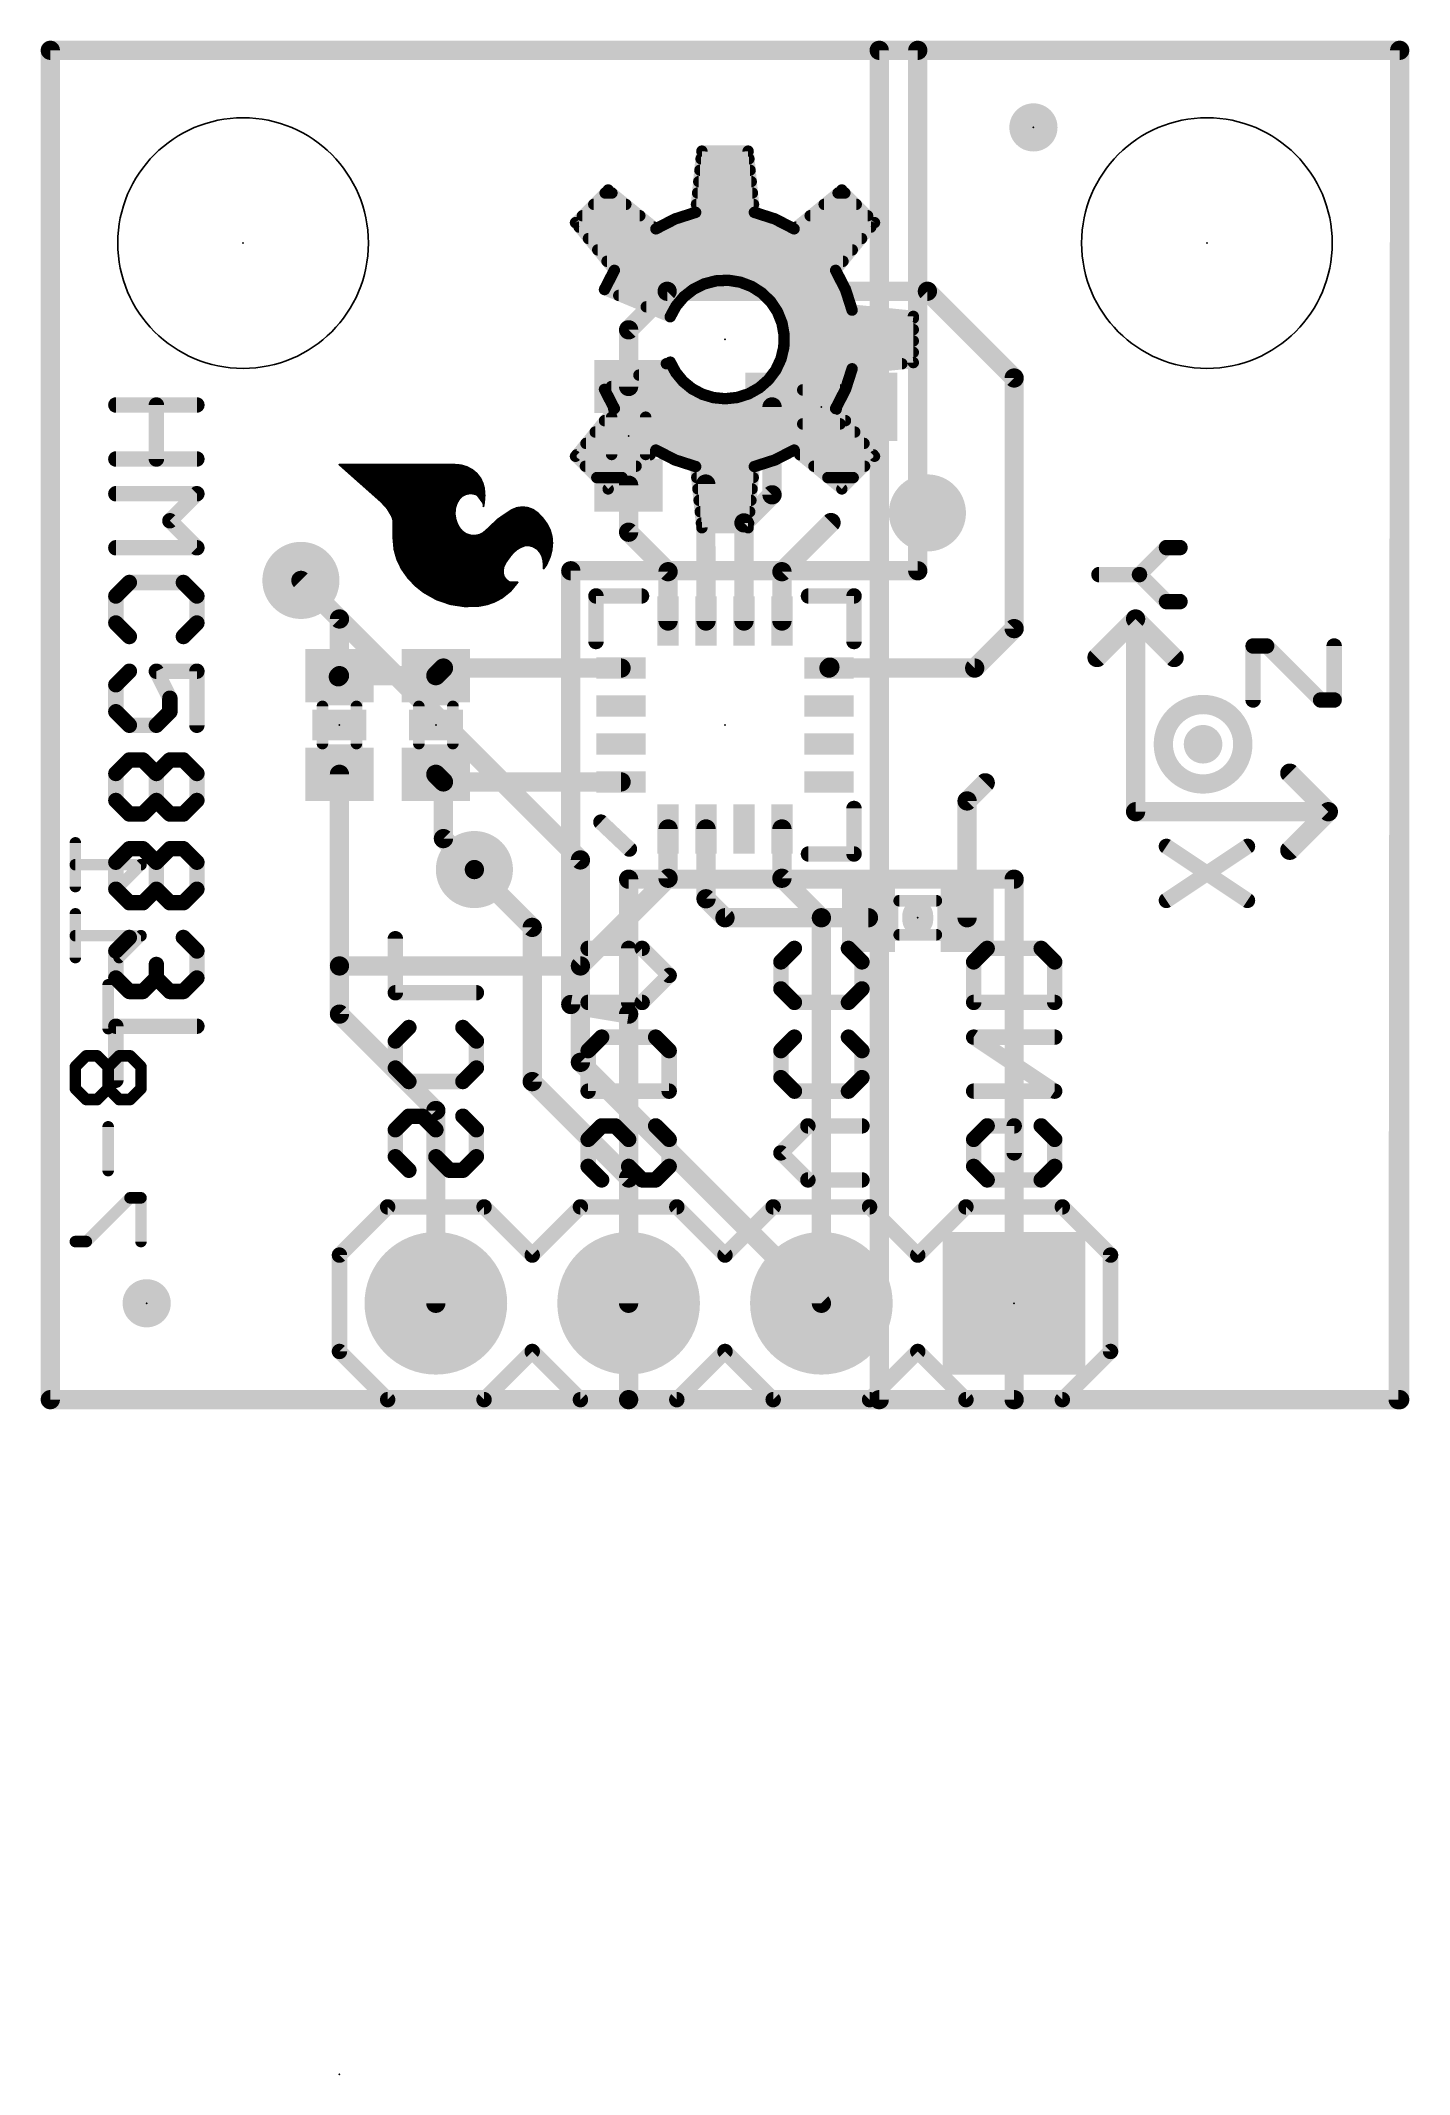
# Model space of a CAD drawing. Extents: x -0.1 to 17.9, y -8.9 to 17.9.
import ezdxf

# ---------------------------------------------------------------- set-up
doc = ezdxf.new("R2010")
doc.units = 0
for name, color, linetype in [('1', 12, 'CONTINUOUS'), ('16', 132, 'CONTINUOUS'), ('17', 110, 'CONTINUOUS'), ('18', 110, 'CONTINUOUS'), ('20', 53, 'CONTINUOUS'), ('21', 41, 'CONTINUOUS'), ('22', 40, 'CONTINUOUS'), ('23', 53, 'CONTINUOUS'), ('24', 53, 'CONTINUOUS'), ('51', 53, 'CONTINUOUS')]:
    doc.layers.add(name, color=color, linetype=linetype)

# ---------------------------------------------------------------- blocks, each defined once
blk = doc.blocks.new('RECT')
blk.add_solid([(-0.5, -0.5), (0.5, -0.5), (-0.5, 0.5), (0.5, 0.5)])
blk = doc.blocks.new('SQUAREP')
blk.add_solid([(-0.5, -0.5), (0.5, -0.5), (-0.5, 0.5), (0.5, 0.5)])
blk = doc.blocks.new('ROUNDP')
at = {"const_width": 0.5}
blk.add_lwpolyline([(0, -0.25, 1), (0, 0.25, 1), (0, -0.25)], format="xyb", dxfattribs=at)
blk = doc.blocks.new('PIE')
at = {"const_width": 0.5}
blk.add_lwpolyline([(0, -0.25, 1), (0, 0.25, 1), (0, -0.25)], format="xyb", dxfattribs=at)
blk = doc.blocks.new('ROUNDV')
at = {"const_width": 0.5}
blk.add_lwpolyline([(0, -0.25, 1), (0, 0.25, 1), (0, -0.25)], format="xyb", dxfattribs=at)

msp = doc.modelspace()

# ---------------------------------------------------------------- linework, layer by layer
at = {"layer": '1', "const_width": 0.254}
for points in [[(0, 17.78), (17.78, 17.78)], [(0, 0), (0, 17.78)], [(17.78, 17.78), (17.78, 0)], [(8.128, 14.605), (7.62, 14.097)], [(11.557, 14.605), (8.128, 14.605)], [(12.7, 13.462), (11.557, 14.605)], [(7.62, 14.097), (7.62, 13.35)], [(12.7, 10.16), (12.7, 13.462)], [(9.51, 11.923), (9.51, 13.081)], [(7.62, 12.05), (7.62, 11.43)], [(8.64, 10.26), (8.636, 12.065)], [(9.14, 11.553), (9.51, 11.923)], [(7.62, 11.43), (8.14, 10.91)], [(9.14, 10.26), (9.14, 11.553)], [(9.64, 10.91), (10.287, 11.557)], [(8.14, 10.91), (8.14, 10.26)], [(9.64, 10.26), (9.64, 10.91)], [(3.302, 10.795), (3.81, 10.287)], [(3.81, 10.287), (3.81, 9.54)], [(12.18, 9.64), (12.7, 10.16)], [(3.81, 9.54), (3.795, 9.525)], [(3.81, 9.54), (5.08, 9.54)], [(5.08, 9.54), (5.18, 9.64)], [(5.18, 9.64), (7.52, 9.64)], [(10.26, 9.64), (10.272, 9.652)], [(10.26, 9.64), (12.18, 9.64)], [(3.81, 5.715), (3.81, 8.24)], [(5.18, 8.14), (5.08, 8.24)], [(5.18, 8.14), (7.52, 8.14)], [(5.18, 7.393), (5.18, 8.14)], [(12.08, 7.889), (12.319, 8.128)], [(12.08, 6.35), (12.08, 7.889)], [(5.588, 6.985), (5.18, 7.393)], [(8.14, 6.87), (8.14, 7.52)], [(8.64, 6.6), (8.64, 7.52)], [(9.64, 6.87), (9.64, 7.52)], [(6.985, 5.715), (8.14, 6.87)], [(10.16, 6.35), (9.64, 6.87)], [(8.89, 6.35), (8.64, 6.6)], [(10.16, 6.35), (8.89, 6.35)], [(10.16, 1.27), (10.16, 6.35)], [(10.16, 6.35), (10.78, 6.35)], [(3.81, 5.08), (3.81, 5.715)], [(3.81, 5.715), (6.985, 5.715)], [(5.08, 3.81), (3.81, 5.08)], [(5.08, 1.27), (5.08, 3.81)], [(17.78, 0), (0, 0)]]:
    msp.add_lwpolyline(points, dxfattribs=at)
at = {"layer": '1', "const_width": 0.127}
for points in [[(0, 17.8435, 1), (0, 17.7165)], [(0.0635, 17.78, 1), (-0.0635, 17.78)], [(17.8435, 17.78, 1), (17.7165, 17.78)], [(17.78, 17.7165, 1), (17.78, 17.8435)], [(8.128, 14.6685, 1), (8.128, 14.5415)], [(8.1729, 14.5601, 1), (8.0831, 14.6499)], [(11.6019, 14.6499, 1), (11.5121, 14.5601)], [(11.557, 14.5415, 1), (11.557, 14.6685)], [(7.6835, 14.097, 1), (7.5565, 14.097)], [(7.5751, 14.1419, 1), (7.6649, 14.0521)], [(7.5565, 13.35, 1), (7.6835, 13.35)], [(12.7635, 13.462, 1), (12.6365, 13.462)], [(12.6551, 13.4171, 1), (12.7449, 13.5069)], [(9.5735, 13.081, 1), (9.4465, 13.081)], [(7.6835, 12.05, 1), (7.5565, 12.05)], [(8.6995, 12.0651, 1), (8.5725, 12.0649)], [(9.4465, 11.923, 1), (9.5735, 11.923)], [(9.5549, 11.8781, 1), (9.4651, 11.9679)], [(7.6649, 11.4749, 1), (7.5751, 11.3851)], [(9.2035, 11.553, 1), (9.0765, 11.553)], [(9.0951, 11.5979, 1), (9.1849, 11.5081)], [(10.3319, 11.5121, 1), (10.2421, 11.6019)], [(7.5565, 11.43, 1), (7.6835, 11.43)], [(8.2035, 10.91, 1), (8.0765, 10.91)], [(8.0951, 10.8651, 1), (8.1849, 10.9549)], [(9.7035, 10.91, 1), (9.5765, 10.91)], [(9.5951, 10.9549, 1), (9.6849, 10.8651)], [(3.3469, 10.8399, 1), (3.2571, 10.7501)], [(3.8735, 10.287, 1), (3.7465, 10.287)], [(3.7651, 10.2421, 1), (3.8549, 10.3319)], [(8.0765, 10.26, 1), (8.2035, 10.26)], [(8.5765, 10.2599, 1), (8.7035, 10.2601)], [(9.0765, 10.26, 1), (9.2035, 10.26)], [(9.5765, 10.26, 1), (9.7035, 10.26)], [(12.6365, 10.16, 1), (12.7635, 10.16)], [(12.7449, 10.1151, 1), (12.6551, 10.2049)], [(3.81, 9.6035, 1), (3.81, 9.4765)], [(3.8549, 9.4951, 1), (3.7651, 9.5849)], [(5.0351, 9.5849, 1), (5.1249, 9.4951)], [(5.08, 9.4765, 1), (5.08, 9.6035)], [(5.18, 9.7035, 1), (5.18, 9.5765)], [(5.2249, 9.5951, 1), (5.1351, 9.6849)], [(7.52, 9.5765, 1), (7.52, 9.7035)], [(10.26, 9.7035, 1), (10.26, 9.5765)], [(10.2151, 9.6849, 1), (10.3049, 9.5951)], [(10.3169, 9.6071, 1), (10.2271, 9.6969)], [(12.1351, 9.6849, 1), (12.2249, 9.5951)], [(12.18, 9.5765, 1), (12.18, 9.7035)], [(3.7501, 9.5699, 1), (3.8399, 9.4801)], [(3.7465, 9.54, 1), (3.8735, 9.54)], [(3.8735, 8.24, 1), (3.7465, 8.24)], [(5.1249, 8.2849, 1), (5.0351, 8.1951)], [(5.18, 8.2035, 1), (5.18, 8.0765)], [(5.2435, 8.14, 1), (5.1165, 8.14)], [(5.1351, 8.0951, 1), (5.2249, 8.1849)], [(7.52, 8.0765, 1), (7.52, 8.2035)], [(12.3639, 8.0831, 1), (12.2741, 8.1729)], [(12.1435, 7.889, 1), (12.0165, 7.889)], [(12.0351, 7.9339, 1), (12.1249, 7.8441)], [(5.2249, 7.4379, 1), (5.1351, 7.3481)], [(8.2035, 7.52, 1), (8.0765, 7.52)], [(8.7035, 7.52, 1), (8.5765, 7.52)], [(9.7035, 7.52, 1), (9.5765, 7.52)], [(5.1165, 7.393, 1), (5.2435, 7.393)], [(5.5431, 6.9401, 1), (5.6329, 7.0299)], [(8.1849, 6.8251, 1), (8.0951, 6.9149)], [(9.6849, 6.9149, 1), (9.5951, 6.8251)], [(8.0765, 6.87, 1), (8.2035, 6.87)], [(8.6849, 6.6449, 1), (8.5951, 6.5551)], [(9.5765, 6.87, 1), (9.7035, 6.87)], [(8.5765, 6.6, 1), (8.7035, 6.6)], [(8.89, 6.4135, 1), (8.89, 6.2865)], [(8.8451, 6.3051, 1), (8.9349, 6.3949)], [(10.2235, 6.35, 1), (10.0965, 6.35)], [(10.16, 6.4135, 1), (10.16, 6.2865)], [(10.1151, 6.3051, 1), (10.2049, 6.3949)], [(10.16, 6.2865, 1), (10.16, 6.4135)], [(10.78, 6.2865, 1), (10.78, 6.4135)], [(12.0165, 6.35, 1), (12.1435, 6.35)], [(3.8735, 5.715, 1), (3.7465, 5.715)], [(3.81, 5.7785, 1), (3.81, 5.6515)], [(3.7465, 5.715, 1), (3.8735, 5.715)], [(6.9401, 5.7599, 1), (7.0299, 5.6701)], [(6.985, 5.6515, 1), (6.985, 5.7785)], [(3.8549, 5.1249, 1), (3.7651, 5.0351)], [(3.7465, 5.08, 1), (3.8735, 5.08)], [(5.1435, 3.81, 1), (5.0165, 3.81)], [(5.0351, 3.7651, 1), (5.1249, 3.8549)], [(5.0165, 1.27, 1), (5.1435, 1.27)], [(10.0965, 1.27, 1), (10.2235, 1.27)], [(0, 0.0635, 1), (0, -0.0635)], [(-0.0635, 0, 1), (0.0635, 0)], [(17.7165, 0, 1), (17.8435, 0)], [(17.78, -0.0635, 1), (17.78, 0.0635)]]:
    msp.add_lwpolyline(points, format="xyb", dxfattribs=at)
at = {"layer": '16'}
for points, const_width in [([(0, 17.78), (11.43, 17.78)], 0.254), ([(0, 0), (0, 17.78)], 0.254), ([(17.78, 17.78), (10.922, 17.78)], 0.254), ([(10.922, 17.78), (10.922, 0)], 0.254), ([(11.43, 17.78), (11.43, 10.922)], 0.254), ([(17.78, 0), (17.78, 17.78)], 0.254), ([(11.43, 10.922), (6.858, 10.922)], 0.254), ([(6.858, 10.922), (6.858, 5.207)], 0.254), ([(6.985, 7.112), (3.302, 10.795)], 0.254), ([(0.3302, 6.7607), (0.3302, 7.3369)], 0.1524), ([(6.985, 4.445), (6.985, 7.112)], 0.254), ([(1.1945, 7.0488), (0.3302, 7.0488)], 0.1524), ([(0.9064, 6.7607), (1.1945, 7.0488)], 0.1524), ([(6.35, 6.223), (5.588, 6.985)], 0.254), ([(7.62, 6.858), (12.7, 6.858)], 0.254), ([(7.62, 0), (7.62, 6.858)], 0.254), ([(12.7, 6.858), (12.7, 0)], 0.254), ([(0.3302, 5.8252), (0.3302, 6.4014)], 0.1524), ([(1.1945, 6.1133), (0.3302, 6.1133)], 0.1524), ([(0.9064, 5.8252), (1.1945, 6.1133)], 0.1524), ([(6.35, 4.191), (6.35, 6.223)], 0.254), ([(0.7624, 4.8896), (0.7624, 5.4659)], 0.1524), ([(6.858, 5.207), (7.62, 5.08)], 0.254), ([(7.62, 5.08), (7.62, 0)], 0.254), ([(0.4743, 4.5303), (0.3302, 4.3863)], 0.1524), ([(0.6183, 4.5303), (0.4743, 4.5303)], 0.1524), ([(0.7624, 4.3863), (0.6183, 4.5303)], 0.1524), ([(0.9064, 4.5303), (0.7624, 4.3863)], 0.1524), ([(1.0505, 4.5303), (0.9064, 4.5303)], 0.1524), ([(1.1945, 4.3863), (1.0505, 4.5303)], 0.1524), ([(6.985, 4.445), (10.16, 1.27)], 0.254), ([(0.3302, 4.3863), (0.3302, 4.0982)], 0.1524), ([(0.7624, 4.0982), (0.7624, 4.3863)], 0.1524), ([(1.1945, 4.0982), (1.1945, 4.3863)], 0.1524), ([(7.62, 2.921), (6.35, 4.191)], 0.254), ([(0.3302, 4.0982), (0.4743, 3.9541)], 0.1524), ([(0.4743, 3.9541), (0.6183, 3.9541)], 0.1524), ([(0.6183, 3.9541), (0.7624, 4.0982)], 0.1524), ([(0.7624, 4.0982), (0.9064, 3.9541)], 0.1524), ([(0.9064, 3.9541), (1.0505, 3.9541)], 0.1524), ([(1.0505, 3.9541), (1.1945, 4.0982)], 0.1524), ([(0.7624, 3.0186), (0.7624, 3.5948)], 0.1524), ([(7.62, 1.27), (7.62, 2.921)], 0.254), ([(1.0505, 2.6593), (0.4743, 2.0831)], 0.1524), ([(1.1945, 2.6593), (1.0505, 2.6593)], 0.1524), ([(1.1945, 2.0831), (1.1945, 2.6593)], 0.1524), ([(0.4743, 2.0831), (0.3302, 2.0831)], 0.1524), ([(7.62, 0), (0, 0)], 0.254), ([(12.7, 0), (7.62, 0)], 0.254), ([(10.922, 0), (17.78, 0)], 0.254)]:
    msp.add_lwpolyline(points, dxfattribs=dict(at, const_width=const_width))
for points, const_width in [([(0, 17.8435, 1), (0, 17.7165)], 0.127), ([(0.0635, 17.78, 1), (-0.0635, 17.78)], 0.127), ([(10.922, 17.8435, 1), (10.922, 17.7165)], 0.127), ([(10.9855, 17.78, 1), (10.8585, 17.78)], 0.127), ([(11.4935, 17.78, 1), (11.3665, 17.78)], 0.127), ([(11.43, 17.7165, 1), (11.43, 17.8435)], 0.127), ([(17.8435, 17.78, 1), (17.7165, 17.78)], 0.127), ([(17.78, 17.7165, 1), (17.78, 17.8435)], 0.127), ([(6.858, 10.9855, 1), (6.858, 10.8585)], 0.127), ([(6.9215, 10.922, 1), (6.7945, 10.922)], 0.127), ([(11.43, 10.8585, 1), (11.43, 10.9855)], 0.127), ([(3.3469, 10.8399, 1), (3.2571, 10.7501)], 0.127), ([(11.3665, 10.922, 1), (11.4935, 10.922)], 0.127), ([(0.3683, 7.3369, 1), (0.2921, 7.3369)], 0.0762), ([(7.0485, 7.112, 1), (6.9215, 7.112)], 0.127), ([(0.3302, 7.0869, 1), (0.3302, 7.0107)], 0.0762), ([(1.2215, 7.0218, 1), (1.1676, 7.0757)], 0.0762), ([(1.1945, 7.0107, 1), (1.1945, 7.0869)], 0.0762), ([(5.6329, 7.0299, 1), (5.5431, 6.9401)], 0.127), ([(6.9401, 7.0671, 1), (7.0299, 7.1569)], 0.127), ([(7.62, 6.9215, 1), (7.62, 6.7945)], 0.127), ([(7.6835, 6.858, 1), (7.5565, 6.858)], 0.127), ([(12.7635, 6.858, 1), (12.6365, 6.858)], 0.127), ([(12.7, 6.7945, 1), (12.7, 6.9215)], 0.127), ([(0.2921, 6.7607, 1), (0.3683, 6.7607)], 0.0762), ([(0.8795, 6.7876, 1), (0.9334, 6.7337)], 0.0762), ([(0.3683, 6.4014, 1), (0.2921, 6.4014)], 0.0762), ([(0.3302, 6.1514, 1), (0.3302, 6.0752)], 0.0762), ([(1.2215, 6.0863, 1), (1.1676, 6.1402)], 0.0762), ([(1.1945, 6.0752, 1), (1.1945, 6.1514)], 0.0762), ([(6.4135, 6.223, 1), (6.2865, 6.223)], 0.127), ([(6.3051, 6.1781, 1), (6.3949, 6.2679)], 0.127), ([(0.2921, 5.8252, 1), (0.3683, 5.8252)], 0.0762), ([(0.8795, 5.8521, 1), (0.9334, 5.7982)], 0.0762), ([(0.8005, 5.4659, 1), (0.7243, 5.4659)], 0.0762), ([(6.8684, 5.2696, 1), (6.8476, 5.1444)], 0.127), ([(6.7945, 5.207, 1), (6.9215, 5.207)], 0.127), ([(7.6835, 5.08, 1), (7.5565, 5.08)], 0.127), ([(7.6096, 5.0174, 1), (7.6304, 5.1426)], 0.127), ([(0.7243, 4.8896, 1), (0.8005, 4.8896)], 0.0762), ([(0.4743, 4.5684, 1), (0.4743, 4.4922)], 0.0762), ([(0.5012, 4.5034, 1), (0.4473, 4.5573)], 0.0762), ([(0.6453, 4.5573, 1), (0.5914, 4.5034)], 0.0762), ([(0.6183, 4.4922, 1), (0.6183, 4.5684)], 0.0762), ([(0.9064, 4.5684, 1), (0.9064, 4.4922)], 0.0762), ([(0.9334, 4.5034, 1), (0.8795, 4.5573)], 0.0762), ([(1.0774, 4.5573, 1), (1.0235, 4.5034)], 0.0762), ([(1.0505, 4.4922, 1), (1.0505, 4.5684)], 0.0762), ([(7.0299, 4.4899, 1), (6.9401, 4.4001)], 0.127), ([(0.3683, 4.3863, 1), (0.2921, 4.3863)], 0.0762), ([(0.3033, 4.4132, 1), (0.3571, 4.3593)], 0.0762), ([(0.7354, 4.4132, 1), (0.7893, 4.3593)], 0.0762), ([(0.8005, 4.3863, 1), (0.7243, 4.3863)], 0.0762), ([(0.7354, 4.3593, 1), (0.7893, 4.4132)], 0.0762), ([(1.2326, 4.3863, 1), (1.1564, 4.3863)], 0.0762), ([(1.1676, 4.3593, 1), (1.2215, 4.4132)], 0.0762), ([(6.3949, 4.2359, 1), (6.3051, 4.1461)], 0.127), ([(6.9215, 4.445, 1), (7.0485, 4.445)], 0.127), ([(0.3571, 4.1251, 1), (0.3033, 4.0712)], 0.0762), ([(0.2921, 4.0982, 1), (0.3683, 4.0982)], 0.0762), ([(0.4743, 3.9922, 1), (0.4743, 3.916)], 0.0762), ([(0.6183, 3.916, 1), (0.6183, 3.9922)], 0.0762), ([(0.7893, 4.1251, 1), (0.7354, 4.0712)], 0.0762), ([(0.7243, 4.0982, 1), (0.8005, 4.0982)], 0.0762), ([(0.7893, 4.0712, 1), (0.7354, 4.1251)], 0.0762), ([(0.9064, 3.9922, 1), (0.9064, 3.916)], 0.0762), ([(1.0505, 3.916, 1), (1.0505, 3.9922)], 0.0762), ([(1.1564, 4.0982, 1), (1.2326, 4.0982)], 0.0762), ([(1.2215, 4.0712, 1), (1.1676, 4.1251)], 0.0762), ([(6.2865, 4.191, 1), (6.4135, 4.191)], 0.127), ([(0.4473, 3.9272, 1), (0.5012, 3.9811)], 0.0762), ([(0.5914, 3.9811, 1), (0.6453, 3.9272)], 0.0762), ([(0.8795, 3.9272, 1), (0.9334, 3.9811)], 0.0762), ([(1.0235, 3.9811, 1), (1.0774, 3.9272)], 0.0762), ([(0.8005, 3.5948, 1), (0.7243, 3.5948)], 0.0762), ([(0.7243, 3.0186, 1), (0.8005, 3.0186)], 0.0762), ([(7.6835, 2.921, 1), (7.5565, 2.921)], 0.127), ([(7.5751, 2.8761, 1), (7.6649, 2.9659)], 0.127), ([(1.0505, 2.6974, 1), (1.0505, 2.6212)], 0.0762), ([(1.0774, 2.6324, 1), (1.0235, 2.6863)], 0.0762), ([(1.2326, 2.6593, 1), (1.1564, 2.6593)], 0.0762), ([(1.1945, 2.6212, 1), (1.1945, 2.6974)], 0.0762), ([(0.3302, 2.1212, 1), (0.3302, 2.045)], 0.0762), ([(0.4473, 2.11, 1), (0.5012, 2.0561)], 0.0762), ([(0.4743, 2.045, 1), (0.4743, 2.1212)], 0.0762), ([(1.1564, 2.0831, 1), (1.2326, 2.0831)], 0.0762), ([(10.1151, 1.2251, 1), (10.2049, 1.3149)], 0.127), ([(7.5565, 1.27, 1), (7.6835, 1.27)], 0.127), ([(0, 0.0635, 1), (0, -0.0635)], 0.127), ([(-0.0635, 0, 1), (0.0635, 0)], 0.127), ([(7.62, 0.0635, 1), (7.62, -0.0635)], 0.127), ([(7.5565, 0, 1), (7.6835, 0)], 0.127), ([(7.5565, 0, 1), (7.6835, 0)], 0.127), ([(7.62, -0.0635, 1), (7.62, 0.0635)], 0.127), ([(10.922, 0.0635, 1), (10.922, -0.0635)], 0.127), ([(10.8585, 0, 1), (10.9855, 0)], 0.127), ([(12.6365, 0, 1), (12.7635, 0)], 0.127), ([(12.7, -0.0635, 1), (12.7, 0.0635)], 0.127), ([(17.7165, 0, 1), (17.8435, 0)], 0.127), ([(17.78, -0.0635, 1), (17.78, 0.0635)], 0.127)]:
    msp.add_lwpolyline(points, format="xyb", dxfattribs=dict(at, const_width=const_width))
at = {"layer": '20', "const_width": 0.254}
for points in [[(17.78, 17.78), (0, 17.78)], [(0, 17.78), (0, 0)], [(17.76, 0), (17.78, 17.78)], [(0, 0), (17.76, 0)]]:
    msp.add_lwpolyline(points, dxfattribs=at)
at = {"layer": '20', "const_width": 0.127}
for points in [[(0, 17.8435, 1), (0, 17.7165)], [(0.0635, 17.78, 1), (-0.0635, 17.78)], [(17.8435, 17.7799, 1), (17.7165, 17.7801)], [(17.78, 17.7165, 1), (17.78, 17.8435)], [(0, 0.0635, 1), (0, -0.0635)], [(-0.0635, 0, 1), (0.0635, 0)], [(17.6965, 0.0001, 1), (17.8235, -0.0001)], [(17.76, -0.0635, 1), (17.76, 0.0635)]]:
    msp.add_lwpolyline(points, format="xyb", dxfattribs=at)
at = {"layer": '20'}
for centre in [(2.54, 15.24), (15.24, 15.24)]:
    msp.add_circle(centre, 1.651, dxfattribs=at)
at = {"layer": '21'}
for points, const_width in [([(0.8636, 13.1064), (1.9313, 13.1064)], 0.2032), ([(1.3975, 13.1064), (1.3975, 12.3946)], 0.2032), ([(10.16, 13.1115), (10.16, 13.0505)], 0.4064), ([(7.6505, 12.7), (7.5895, 12.7)], 0.4064), ([(1.9313, 12.3946), (0.8636, 12.3946)], 0.2032), ([(5.3289, 12.3189), (3.8125, 12.3189)], 0.0254), ([(3.8125, 12.3189), (4.3612, 11.8313)], 0.0254), ([(5.412, 12.3119), (5.3289, 12.3189)], 0.0254), ([(3.841, 12.2936), (5.473, 12.2936)], 0.0254), ([(3.8696, 12.2682), (5.5279, 12.2682)], 0.0254), ([(3.8981, 12.2428), (5.571, 12.2428)], 0.0254), ([(3.9267, 12.2174), (5.6007, 12.2174)], 0.0254), ([(3.9553, 12.192), (5.627, 12.192)], 0.0254), ([(3.9839, 12.1666), (5.6468, 12.1666)], 0.0254), ([(4.0125, 12.1412), (5.6658, 12.1412)], 0.0254), ([(4.041, 12.1158), (5.6784, 12.1158)], 0.0254), ([(4.0696, 12.0904), (5.6909, 12.0904)], 0.0254), ([(4.0982, 12.065), (5.7003, 12.065)], 0.0254), ([(5.4919, 12.2879), (5.412, 12.3119)], 0.0254), ([(5.5651, 12.2478), (5.4919, 12.2879)], 0.0254), ([(5.6201, 12.2008), (5.5651, 12.2478)], 0.0254), ([(5.6645, 12.1438), (5.6201, 12.2008)], 0.0254), ([(5.6966, 12.079), (5.6645, 12.1438)], 0.0254), ([(5.715, 12.0091), (5.6966, 12.079)], 0.0254), ([(0.8636, 11.937), (1.9313, 11.937)], 0.2032), ([(1.9313, 11.937), (1.5754, 11.5811)], 0.2032), ([(4.1268, 12.0396), (5.707, 12.0396)], 0.0254), ([(4.1554, 12.0142), (5.7137, 12.0142)], 0.0254), ([(4.184, 11.9888), (5.7166, 11.9888)], 0.0254), ([(4.2125, 11.9634), (5.7186, 11.9634)], 0.0254), ([(4.2411, 11.938), (5.5057, 11.938)], 0.0254), ([(4.2697, 11.9126), (5.4366, 11.9126)], 0.0254), ([(4.2983, 11.8872), (5.4058, 11.8872)], 0.0254), ([(4.3269, 11.8618), (5.3848, 11.8618)], 0.0254), ([(4.3555, 11.8364), (5.3695, 11.8364)], 0.0254), ([(4.3612, 11.8313), (4.4407, 11.7445)], 0.0254), ([(4.3798, 11.811), (5.3542, 11.811)], 0.0254), ([(4.4031, 11.7856), (5.3464, 11.7856)], 0.0254), ([(5.3326, 11.7402), (5.3542, 11.811)], 0.0254), ([(5.3542, 11.811), (5.3924, 11.8744)], 0.0254), ([(5.3924, 11.8744), (5.4278, 11.9081)], 0.0254), ([(5.4278, 11.9081), (5.4712, 11.9303)], 0.0254), ([(5.4712, 11.9303), (5.5157, 11.9402)], 0.0254), ([(5.5157, 11.9402), (5.5613, 11.9402)], 0.0254), ([(5.5613, 11.9402), (5.6058, 11.9303)], 0.0254), ([(5.5713, 11.938), (5.7206, 11.938)], 0.0254), ([(5.6058, 11.9303), (5.6229, 11.9213)], 0.0254), ([(5.6229, 11.9213), (5.6363, 11.9075)], 0.0254), ([(5.6313, 11.9126), (5.7222, 11.9126)], 0.0254), ([(5.6363, 11.9075), (5.6972, 11.8236)], 0.0254), ([(5.651, 11.8872), (5.7202, 11.8872)], 0.0254), ([(5.6695, 11.8618), (5.7182, 11.8618)], 0.0254), ([(5.6879, 11.8364), (5.7162, 11.8364)], 0.0254), ([(5.6972, 11.8236), (5.7056, 11.8079)], 0.0254), ([(5.704, 11.811), (5.7134, 11.811)], 0.0254), ([(5.7056, 11.8079), (5.7091, 11.7905)], 0.0254), ([(5.7074, 11.7728), (5.715, 11.8211)], 0.0254), ([(5.7091, 11.7905), (5.7074, 11.7728)], 0.0254), ([(5.7086, 11.7856), (5.7094, 11.7856)], 0.0254), ([(5.7224, 11.9151), (5.715, 12.0091)], 0.0254), ([(5.715, 11.8211), (5.7224, 11.9151)], 0.0254), ([(1.5754, 11.5811), (1.9313, 11.2252)], 0.2032), ([(4.4263, 11.7602), (5.3387, 11.7602)], 0.0254), ([(4.4407, 11.7445), (4.5009, 11.6433)], 0.0254), ([(4.4465, 11.7348), (5.3323, 11.7348)], 0.0254), ([(4.4616, 11.7094), (5.331, 11.7094)], 0.0254), ([(4.4767, 11.684), (5.3298, 11.684)], 0.0254), ([(4.4918, 11.6586), (5.3301, 11.6586)], 0.0254), ([(4.5009, 11.6433), (4.5144, 11.6061)], 0.0254), ([(4.5046, 11.6332), (5.3342, 11.6332)], 0.0254), ([(4.5137, 11.6078), (5.3382, 11.6078)], 0.0254), ([(4.5144, 11.6061), (4.5212, 11.5671)], 0.0254), ([(4.5185, 11.5824), (5.3459, 11.5824)], 0.0254), ([(4.5212, 11.5671), (4.5212, 11.3385)], 0.0254), ([(4.5212, 11.557), (5.3545, 11.557)], 0.0254), ([(4.5212, 11.5316), (5.3652, 11.5316)], 0.0254), ([(5.3289, 11.6662), (5.3326, 11.7402)], 0.0254), ([(5.339, 11.6029), (5.3289, 11.6662)], 0.0254), ([(5.3595, 11.5422), (5.339, 11.6029)], 0.0254), ([(5.3899, 11.4858), (5.3595, 11.5422)], 0.0254), ([(5.9024, 11.6034), (5.748, 11.4579)], 0.0254), ([(5.8262, 11.5316), (6.5468, 11.5316)], 0.0254), ([(5.8532, 11.557), (6.5291, 11.557)], 0.0254), ([(5.8801, 11.5824), (6.5108, 11.5824)], 0.0254), ([(6.0782, 11.722), (5.9024, 11.6034)], 0.0254), ([(5.9089, 11.6078), (6.4925, 11.6078)], 0.0254), ([(5.9466, 11.6332), (6.4693, 11.6332)], 0.0254), ([(5.9842, 11.6586), (6.4453, 11.6586)], 0.0254), ([(6.0219, 11.684), (6.4201, 11.684)], 0.0254), ([(6.0595, 11.7094), (6.3845, 11.7094)], 0.0254), ([(6.1469, 11.75), (6.0782, 11.722)], 0.0254), ([(6.1097, 11.7348), (6.3368, 11.7348)], 0.0254), ([(6.2204, 11.7599), (6.1469, 11.75)], 0.0254), ([(6.2941, 11.7513), (6.2204, 11.7599)], 0.0254), ([(6.3633, 11.7245), (6.2941, 11.7513)], 0.0254), ([(6.4237, 11.6814), (6.3633, 11.7245)], 0.0254), ([(6.4896, 11.6118), (6.4237, 11.6814)], 0.0254), ([(6.5456, 11.5341), (6.4896, 11.6118)], 0.0254), ([(6.5844, 11.4561), (6.5456, 11.5341)], 0.0254), ([(1.9313, 11.2252), (0.8636, 11.2252)], 0.2032), ([(4.5212, 11.5062), (5.3789, 11.5062)], 0.0254), ([(4.5212, 11.4808), (5.3942, 11.4808)], 0.0254), ([(4.5212, 11.4554), (5.416, 11.4554)], 0.0254), ([(4.5212, 11.43), (5.4444, 11.43)], 0.0254), ([(4.5212, 11.4046), (5.4856, 11.4046)], 0.0254), ([(4.5212, 11.3792), (6.6056, 11.3792)], 0.0254), ([(4.5212, 11.3538), (6.609, 11.3538)], 0.0254), ([(4.5212, 11.3385), (4.5336, 11.2022)], 0.0254), ([(4.5221, 11.3284), (6.6109, 11.3284)], 0.0254), ([(4.5244, 11.303), (6.6128, 11.303)], 0.0254), ([(4.5267, 11.2776), (6.6135, 11.2776)], 0.0254), ([(4.529, 11.2522), (6.2438, 11.2522)], 0.0254), ([(5.4284, 11.441), (5.3899, 11.4858)], 0.0254), ([(5.4771, 11.4076), (5.4284, 11.441)], 0.0254), ([(5.5328, 11.388), (5.4771, 11.4076)], 0.0254), ([(5.5917, 11.3834), (5.5328, 11.388)], 0.0254), ([(5.6498, 11.3941), (5.5917, 11.3834)], 0.0254), ([(5.7031, 11.4196), (5.6498, 11.3941)], 0.0254), ([(5.6717, 11.4046), (6.5986, 11.4046)], 0.0254), ([(5.748, 11.4579), (5.7031, 11.4196)], 0.0254), ([(5.7153, 11.43), (6.5916, 11.43)], 0.0254), ([(5.7451, 11.4554), (6.5846, 11.4554)], 0.0254), ([(5.7723, 11.4808), (6.5721, 11.4808)], 0.0254), ([(5.7993, 11.5062), (6.5595, 11.5062)], 0.0254), ([(6.1918, 11.2306), (6.2433, 11.2521)], 0.0254), ([(6.2433, 11.2521), (6.276, 11.2586)], 0.0254), ([(6.276, 11.2586), (6.3094, 11.2572)], 0.0254), ([(6.3094, 11.2572), (6.3644, 11.2406)], 0.0254), ([(6.326, 11.2522), (6.6111, 11.2522)], 0.0254), ([(6.6076, 11.3721), (6.5844, 11.4561)], 0.0254), ([(6.6057, 11.1951), (6.6142, 11.2852)], 0.0254), ([(6.6142, 11.2852), (6.6076, 11.3721)], 0.0254), ([(14.3515, 10.8715), (14.7074, 11.2274)], 0.2032), ([(14.7074, 11.2274), (14.8853, 11.2274)], 0.2032), ([(4.5314, 11.2268), (6.1856, 11.2268)], 0.0254), ([(4.5336, 11.2022), (4.5704, 11.0703)], 0.0254), ([(4.5338, 11.2014), (6.1445, 11.2014)], 0.0254), ([(4.5409, 11.176), (6.1148, 11.176)], 0.0254), ([(4.548, 11.1506), (6.0896, 11.1506)], 0.0254), ([(4.5551, 11.1252), (6.0677, 11.1252)], 0.0254), ([(4.5622, 11.0998), (6.049, 11.0998)], 0.0254), ([(4.5693, 11.0744), (6.0307, 11.0744)], 0.0254), ([(4.5704, 11.0703), (4.6304, 10.9473)], 0.0254), ([(4.5808, 11.049), (6.0124, 11.049)], 0.0254), ([(4.5932, 11.0236), (5.9956, 11.0236)], 0.0254), ([(4.6056, 10.9982), (5.9826, 10.9982)], 0.0254), ([(5.9629, 10.9233), (5.9733, 10.9799)], 0.0254), ([(5.9733, 10.9799), (5.9995, 11.0312)], 0.0254), ([(5.9995, 11.0312), (6.0655, 11.1226)], 0.0254), ([(6.0655, 11.1226), (6.1019, 11.165)], 0.0254), ([(6.1019, 11.165), (6.1443, 11.2013)], 0.0254), ([(6.1443, 11.2013), (6.1918, 11.2306)], 0.0254), ([(6.3644, 11.2406), (6.4133, 11.2103)], 0.0254), ([(6.3867, 11.2268), (6.6087, 11.2268)], 0.0254), ([(6.4133, 11.2103), (6.4525, 11.1683)], 0.0254), ([(6.4216, 11.2014), (6.6062, 11.2014)], 0.0254), ([(6.4453, 11.176), (6.6009, 11.176)], 0.0254), ([(6.4525, 11.1683), (6.4795, 11.1175)], 0.0254), ([(6.4619, 11.1506), (6.5945, 11.1506)], 0.0254), ([(6.4754, 11.1252), (6.5882, 11.1252)], 0.0254), ([(6.4795, 11.1175), (6.494, 11.0663)], 0.0254), ([(6.4845, 11.0998), (6.5803, 11.0998)], 0.0254), ([(6.4917, 11.0744), (6.5692, 11.0744)], 0.0254), ([(6.494, 11.0663), (6.4999, 11.0134)], 0.0254), ([(6.4959, 11.049), (6.5583, 11.049)], 0.0254), ([(6.4988, 11.0236), (6.5472, 11.0236)], 0.0254), ([(6.4999, 11.0134), (6.4999, 10.9524)], 0.0254), ([(6.4999, 10.9982), (6.536, 10.9982)], 0.0254), ([(6.5024, 10.955), (6.5362, 10.9985)], 0.0254), ([(6.5362, 10.9985), (6.5583, 11.0489)], 0.0254), ([(6.5583, 11.0489), (6.5735, 11.0845)], 0.0254), ([(6.5735, 11.0845), (6.5837, 11.1074)], 0.0254), ([(6.5837, 11.1074), (6.6057, 11.1951)], 0.0254), ([(1.0415, 10.7676), (0.8636, 10.5897)], 0.2032), ([(1.7534, 10.7676), (1.0415, 10.7676)], 0.2032), ([(1.9313, 10.5897), (1.7534, 10.7676)], 0.2032), ([(4.618, 10.9728), (5.972, 10.9728)], 0.0254), ([(4.6303, 10.9474), (5.9673, 10.9474)], 0.0254), ([(4.6304, 10.9473), (4.7121, 10.8316)], 0.0254), ([(4.6483, 10.922), (5.963, 10.922)], 0.0254), ([(4.6662, 10.8966), (5.9657, 10.8966)], 0.0254), ([(4.6841, 10.8712), (5.9685, 10.8712)], 0.0254), ([(4.7021, 10.8458), (5.9766, 10.8458)], 0.0254), ([(4.7121, 10.8316), (4.8093, 10.7284)], 0.0254), ([(4.7226, 10.8204), (5.994, 10.8204)], 0.0254), ([(4.7466, 10.795), (6.0181, 10.795)], 0.0254), ([(4.7705, 10.7696), (6.0674, 10.7696)], 0.0254), ([(4.7945, 10.7442), (6.1363, 10.7442)], 0.0254), ([(4.8093, 10.7284), (4.92, 10.64)], 0.0254), ([(4.8214, 10.7188), (6.1155, 10.7188)], 0.0254), ([(5.969, 10.8661), (5.9629, 10.9233)], 0.0254), ([(5.9766, 10.8457), (5.969, 10.8661)], 0.0254), ([(6.0034, 10.8068), (5.9766, 10.8457)], 0.0254), ([(6.0401, 10.7772), (6.0034, 10.8068)], 0.0254), ([(6.0536, 10.7715), (6.0401, 10.7772)], 0.0254), ([(6.0681, 10.7695), (6.0536, 10.7715)], 0.0254), ([(6.0649, 10.6569), (6.157, 10.7695)], 0.0254), ([(6.157, 10.7695), (6.0681, 10.7695)], 0.0254), ([(6.4999, 10.9728), (6.5162, 10.9728)], 0.0254), ([(6.4999, 10.9525), (6.5024, 10.955)], 0.0254), ([(6.4999, 10.9524), (6.4999, 10.9525)], 0.0254), ([(14.3515, 10.8715), (13.8176, 10.8715)], 0.2032), ([(14.7074, 10.5156), (14.3515, 10.8715)], 0.2032), ([(0.8636, 10.5897), (0.8636, 10.2338)], 0.2032), ([(1.9313, 10.2338), (1.9313, 10.5897)], 0.2032), ([(4.8532, 10.6934), (6.0948, 10.6934)], 0.0254), ([(4.885, 10.668), (6.074, 10.668)], 0.0254), ([(4.9167, 10.6426), (6.0469, 10.6426)], 0.0254), ([(4.92, 10.64), (5.0881, 10.5453)], 0.0254), ([(4.9605, 10.6172), (6.0151, 10.6172)], 0.0254), ([(5.0056, 10.5918), (5.9832, 10.5918)], 0.0254), ([(5.0507, 10.5664), (5.9513, 10.5664)], 0.0254), ([(5.0881, 10.5453), (5.2705, 10.4825)], 0.0254), ([(5.1006, 10.541), (5.9041, 10.541)], 0.0254), ([(5.1744, 10.5156), (5.8562, 10.5156)], 0.0254), ([(5.2482, 10.4902), (5.7854, 10.4902)], 0.0254), ([(5.2705, 10.4825), (5.4612, 10.4537)], 0.0254), ([(5.3876, 10.4648), (5.6797, 10.4648)], 0.0254), ([(5.4612, 10.4537), (5.654, 10.4597)], 0.0254), ([(5.654, 10.4597), (5.758, 10.4804)], 0.0254), ([(5.758, 10.4804), (5.8578, 10.5162)], 0.0254), ([(5.8578, 10.5162), (5.9512, 10.5663)], 0.0254), ([(5.9512, 10.5663), (6.0649, 10.6569)], 0.0254), ([(7.79, 10.59), (7.19, 10.59)], 0.2032), ([(7.19, 10.59), (7.19, 9.99)], 0.2032), ([(10.59, 10.59), (9.99, 10.59)], 0.2032), ([(10.59, 9.99), (10.59, 10.59)], 0.2032), ([(14.8853, 10.5156), (14.7074, 10.5156)], 0.2032), ([(0.8636, 10.2338), (1.0415, 10.0558)], 0.2032), ([(1.7534, 10.0558), (1.9313, 10.2338)], 0.2032), ([(14.3002, 10.287), (13.7922, 9.779)], 0.254), ([(14.3002, 7.747), (14.3002, 10.287)], 0.254), ([(14.3002, 10.287), (14.8082, 9.779)], 0.254), ([(15.8487, 9.2192), (15.8487, 9.931)], 0.2032), ([(15.8487, 9.931), (16.0266, 9.931)], 0.2032), ([(16.0266, 9.931), (16.7385, 9.2192)], 0.2032), ([(16.9164, 9.2192), (16.9164, 9.931)], 0.2032), ([(0.8636, 9.4203), (1.0415, 9.5982)], 0.2032), ([(1.9313, 9.5982), (1.3975, 9.5982)], 0.2032), ([(1.3975, 9.5982), (1.5754, 9.2423)], 0.2032), ([(1.9313, 8.8864), (1.9313, 9.5982)], 0.2032), ([(0.8636, 9.0644), (0.8636, 9.4203)], 0.2032), ([(1.0415, 8.8864), (0.8636, 9.0644)], 0.2032), ([(1.5754, 9.0644), (1.3975, 8.8864)], 0.2032), ([(1.5754, 9.2423), (1.5754, 9.0644)], 0.2032), ([(16.7385, 9.2192), (16.9164, 9.2192)], 0.2032), ([(1.3975, 8.8864), (1.0415, 8.8864)], 0.2032), ([(0.8636, 8.2509), (1.0415, 8.4288)], 0.2032), ([(0.8636, 7.895), (0.8636, 8.2509)], 0.2032), ([(1.0415, 8.4288), (1.2195, 8.4288)], 0.2032), ([(1.2195, 8.4288), (1.3975, 8.2509)], 0.2032), ([(1.3975, 8.2509), (1.5754, 8.4288)], 0.2032), ([(1.3975, 8.2509), (1.3975, 7.895)], 0.2032), ([(1.5754, 8.4288), (1.7534, 8.4288)], 0.2032), ([(1.7534, 8.4288), (1.9313, 8.2509)], 0.2032), ([(1.9313, 8.2509), (1.9313, 7.895)], 0.2032), ([(16.8402, 7.747), (16.3322, 8.255)], 0.254), ([(1.0415, 7.717), (0.8636, 7.895)], 0.2032), ([(1.2195, 7.717), (1.0415, 7.717)], 0.2032), ([(1.3975, 7.895), (1.2195, 7.717)], 0.2032), ([(1.5754, 7.717), (1.3975, 7.895)], 0.2032), ([(1.7534, 7.717), (1.5754, 7.717)], 0.2032), ([(1.9313, 7.895), (1.7534, 7.717)], 0.2032), ([(10.59, 7.19), (10.59, 7.79)], 0.2032), ([(14.3002, 7.747), (16.8402, 7.747)], 0.254), ([(16.8402, 7.747), (16.3322, 7.239)], 0.254), ([(7.255, 7.61), (7.63, 7.255)], 0.2032), ([(0.8636, 7.0815), (1.0415, 7.2594)], 0.2032), ([(1.0415, 7.2594), (1.2195, 7.2594)], 0.2032), ([(1.2195, 7.2594), (1.3975, 7.0815)], 0.2032), ([(1.3975, 7.0815), (1.5754, 7.2594)], 0.2032), ([(1.5754, 7.2594), (1.7534, 7.2594)], 0.2032), ([(1.7534, 7.2594), (1.9313, 7.0815)], 0.2032), ([(10.59, 7.19), (9.99, 7.19)], 0.2032), ([(15.7743, 6.5786), (14.7066, 7.2904)], 0.2032), ([(15.7743, 7.2904), (14.7066, 6.5786)], 0.2032), ([(0.8636, 6.7256), (0.8636, 7.0815)], 0.2032), ([(1.3975, 7.0815), (1.3975, 6.7256)], 0.2032), ([(1.9313, 7.0815), (1.9313, 6.7256)], 0.2032), ([(1.0415, 6.5476), (0.8636, 6.7256)], 0.2032), ([(1.3975, 6.7256), (1.2195, 6.5476)], 0.2032), ([(1.5754, 6.5476), (1.3975, 6.7256)], 0.2032), ([(1.9313, 6.7256), (1.7534, 6.5476)], 0.2032), ([(1.2195, 6.5476), (1.0415, 6.5476)], 0.2032), ([(1.7534, 6.5476), (1.5754, 6.5476)], 0.2032), ([(11.43, 6.3805), (11.43, 6.3195)], 0.4064), ([(0.8636, 5.9121), (1.0415, 6.09)], 0.2032), ([(1.7534, 6.09), (1.9313, 5.9121)], 0.2032), ([(0.8636, 5.5562), (0.8636, 5.9121)], 0.2032), ([(1.9313, 5.9121), (1.9313, 5.5562)], 0.2032), ([(1.0415, 5.3782), (0.8636, 5.5562)], 0.2032), ([(1.3975, 5.5562), (1.2195, 5.3782)], 0.2032), ([(1.3975, 5.5562), (1.3975, 5.7341)], 0.2032), ([(1.5754, 5.3782), (1.3975, 5.5562)], 0.2032), ([(1.9313, 5.5562), (1.7534, 5.3782)], 0.2032), ([(1.2195, 5.3782), (1.0415, 5.3782)], 0.2032), ([(1.7534, 5.3782), (1.5754, 5.3782)], 0.2032), ([(1.9313, 4.9206), (0.8636, 4.9206)], 0.2032), ([(0.8636, 4.9206), (0.8636, 4.2088)], 0.2032), ([(3.81, 1.905), (4.445, 2.54)], 0.2032), ([(4.445, 2.54), (5.715, 2.54)], 0.2032), ([(6.35, 1.905), (5.715, 2.54)], 0.2032), ([(6.35, 1.905), (6.985, 2.54)], 0.2032), ([(6.985, 2.54), (8.255, 2.54)], 0.2032), ([(8.255, 2.54), (8.89, 1.905)], 0.2032), ([(8.89, 1.905), (9.525, 2.54)], 0.2032), ([(9.525, 2.54), (10.795, 2.54)], 0.2032), ([(10.795, 2.54), (11.43, 1.905)], 0.2032), ([(11.43, 1.905), (12.065, 2.54)], 0.2032), ([(12.065, 2.54), (13.335, 2.54)], 0.2032), ([(13.97, 1.905), (13.335, 2.54)], 0.2032), ([(3.81, 0.635), (3.81, 1.905)], 0.2032), ([(13.97, 0.635), (13.97, 1.905)], 0.2032), ([(4.445, 0), (3.81, 0.635)], 0.2032), ([(5.715, 0), (6.35, 0.635)], 0.2032), ([(6.985, 0), (6.35, 0.635)], 0.2032), ([(8.89, 0.635), (8.255, 0)], 0.2032), ([(9.525, 0), (8.89, 0.635)], 0.2032), ([(11.43, 0.635), (10.795, 0)], 0.2032), ([(12.065, 0), (11.43, 0.635)], 0.2032), ([(13.335, 0), (13.97, 0.635)], 0.2032), ([(5.715, 0), (4.445, 0)], 0.2032), ([(8.255, 0), (6.985, 0)], 0.2032), ([(10.795, 0), (9.525, 0)], 0.2032), ([(13.335, 0), (12.065, 0)], 0.2032)]:
    msp.add_lwpolyline(points, dxfattribs=dict(at, const_width=const_width))
for points, const_width in [([(0.8636, 13.1572, 1), (0.8636, 13.0556)], 0.1016), ([(1.4483, 13.1064, 1), (1.3467, 13.1064)], 0.1016), ([(1.9313, 13.0556, 1), (1.9313, 13.1572)], 0.1016), ([(10.2616, 13.1115, 1), (10.0584, 13.1115)], 0.2032), ([(10.0584, 13.0505, 1), (10.2616, 13.0505)], 0.2032), ([(7.5895, 12.8016, 1), (7.5895, 12.5984)], 0.2032), ([(7.6505, 12.5984, 1), (7.6505, 12.8016)], 0.2032), ([(0.8636, 12.4454, 1), (0.8636, 12.3438)], 0.1016), ([(1.3467, 12.3946, 1), (1.4483, 12.3946)], 0.1016), ([(1.9313, 12.3438, 1), (1.9313, 12.4454)], 0.1016), ([(3.8125, 12.3253, 1), (3.8125, 12.3126)], 0.0127), ([(3.8167, 12.3236, 1), (3.8083, 12.3142)], 0.0127), ([(5.3294, 12.3252, 1), (5.3284, 12.3126)], 0.0127), ([(5.3289, 12.3126, 1), (5.3289, 12.3253)], 0.0127), ([(3.841, 12.3, 1), (3.841, 12.2873)], 0.0127), ([(3.8696, 12.2745, 1), (3.8696, 12.2619)], 0.0127), ([(3.8981, 12.2492, 1), (3.8981, 12.2365)], 0.0127), ([(3.9267, 12.2238, 1), (3.9267, 12.2111)], 0.0127), ([(3.9553, 12.1983, 1), (3.9553, 12.1857)], 0.0127), ([(3.9839, 12.173, 1), (3.9839, 12.1603)], 0.0127), ([(4.0125, 12.1476, 1), (4.0125, 12.1349)], 0.0127), ([(4.041, 12.1221, 1), (4.041, 12.1095)], 0.0127), ([(4.0696, 12.0968, 1), (4.0696, 12.0841)], 0.0127), ([(4.0982, 12.0714, 1), (4.0982, 12.0587)], 0.0127), ([(5.4139, 12.318, 1), (5.4102, 12.3059)], 0.0127), ([(5.4115, 12.3056, 1), (5.4126, 12.3183)], 0.0127), ([(5.473, 12.2873, 1), (5.473, 12.3)], 0.0127), ([(5.495, 12.2935, 1), (5.4889, 12.2823)], 0.0127), ([(5.4901, 12.2818, 1), (5.4938, 12.294)], 0.0127), ([(5.5279, 12.2619, 1), (5.5279, 12.2745)], 0.0127), ([(5.5692, 12.2526, 1), (5.561, 12.243)], 0.0127), ([(5.562, 12.2422, 1), (5.5682, 12.2534)], 0.0127), ([(5.571, 12.2365, 1), (5.571, 12.2492)], 0.0127), ([(5.6007, 12.2111, 1), (5.6007, 12.2238)], 0.0127), ([(5.6251, 12.2047, 1), (5.6151, 12.1969)], 0.0127), ([(5.616, 12.196, 1), (5.6242, 12.2057)], 0.0127), ([(5.627, 12.1857, 1), (5.627, 12.1983)], 0.0127), ([(5.6468, 12.1603, 1), (5.6468, 12.173)], 0.0127), ([(5.6702, 12.1466, 1), (5.6588, 12.141)], 0.0127), ([(5.6595, 12.1399, 1), (5.6695, 12.1477)], 0.0127), ([(5.6658, 12.1349, 1), (5.6658, 12.1476)], 0.0127), ([(5.6784, 12.1095, 1), (5.6784, 12.1221)], 0.0127), ([(5.7027, 12.0806, 1), (5.6904, 12.0774)], 0.0127), ([(5.6909, 12.0841, 1), (5.6909, 12.0968)], 0.0127), ([(5.6909, 12.0762, 1), (5.7023, 12.0818)], 0.0127), ([(5.7003, 12.0587, 1), (5.7003, 12.0714)], 0.0127), ([(0.8636, 11.9878, 1), (0.8636, 11.8862)], 0.1016), ([(1.9672, 11.9011, 1), (1.8954, 11.9729)], 0.1016), ([(1.9313, 11.8862, 1), (1.9313, 11.9878)], 0.1016), ([(4.1268, 12.0459, 1), (4.1268, 12.0333)], 0.0127), ([(4.1554, 12.0206, 1), (4.1554, 12.0079)], 0.0127), ([(4.184, 11.9952, 1), (4.184, 11.9825)], 0.0127), ([(4.2125, 11.9697, 1), (4.2125, 11.9571)], 0.0127), ([(4.2411, 11.9444, 1), (4.2411, 11.9317)], 0.0127), ([(4.2697, 11.919, 1), (4.2697, 11.9063)], 0.0127), ([(4.2983, 11.8935, 1), (4.2983, 11.8809)], 0.0127), ([(4.3269, 11.8681, 1), (4.3269, 11.8555)], 0.0127), ([(4.3555, 11.8428, 1), (4.3555, 11.8301)], 0.0127), ([(4.3659, 11.8356, 1), (4.3565, 11.827)], 0.0127), ([(4.357, 11.8266, 1), (4.3654, 11.836)], 0.0127), ([(4.3798, 11.8173, 1), (4.3798, 11.8047)], 0.0127), ([(4.4031, 11.7919, 1), (4.4031, 11.7793)], 0.0127), ([(5.3464, 11.7793, 1), (5.3464, 11.7919)], 0.0127), ([(5.3487, 11.8143, 1), (5.3596, 11.8077)], 0.0127), ([(5.3603, 11.8091, 1), (5.3481, 11.8128)], 0.0127), ([(5.3542, 11.8047, 1), (5.3542, 11.8173)], 0.0127), ([(5.3695, 11.8301, 1), (5.3695, 11.8428)], 0.0127), ([(5.3848, 11.8555, 1), (5.3848, 11.8681)], 0.0127), ([(5.388, 11.879, 1), (5.3968, 11.8698)], 0.0127), ([(5.3978, 11.8711, 1), (5.387, 11.8777)], 0.0127), ([(5.4058, 11.8809, 1), (5.4058, 11.8935)], 0.0127), ([(5.4249, 11.9137, 1), (5.4306, 11.9024)], 0.0127), ([(5.4321, 11.9035, 1), (5.4234, 11.9127)], 0.0127), ([(5.4366, 11.9063, 1), (5.4366, 11.919)], 0.0127), ([(5.4698, 11.9365, 1), (5.4726, 11.9241)], 0.0127), ([(5.4741, 11.9246, 1), (5.4683, 11.936)], 0.0127), ([(5.5057, 11.9317, 1), (5.5057, 11.9444)], 0.0127), ([(5.5157, 11.9466, 1), (5.5157, 11.9339)], 0.0127), ([(5.5171, 11.934, 1), (5.5143, 11.9464)], 0.0127), ([(5.5627, 11.9464, 1), (5.5599, 11.934)], 0.0127), ([(5.5613, 11.9339, 1), (5.5613, 11.9466)], 0.0127), ([(5.5713, 11.9444, 1), (5.5713, 11.9317)], 0.0127), ([(5.6088, 11.9359, 1), (5.6028, 11.9247)], 0.0127), ([(5.6044, 11.9241, 1), (5.6072, 11.9365)], 0.0127), ([(5.6274, 11.9257, 1), (5.6183, 11.9169)], 0.0127), ([(5.6199, 11.9157, 1), (5.6258, 11.9269)], 0.0127), ([(5.6313, 11.919, 1), (5.6313, 11.9063)], 0.0127), ([(5.6414, 11.9112, 1), (5.6312, 11.9038)], 0.0127), ([(5.6318, 11.9031, 1), (5.6408, 11.9119)], 0.0127), ([(5.651, 11.8935, 1), (5.651, 11.8809)], 0.0127), ([(5.6695, 11.8681, 1), (5.6695, 11.8555)], 0.0127), ([(5.6879, 11.8428, 1), (5.6879, 11.8301)], 0.0127), ([(5.7028, 11.8266, 1), (5.6916, 11.8206)], 0.0127), ([(5.6921, 11.8199, 1), (5.7023, 11.8273)], 0.0127), ([(5.704, 11.8173, 1), (5.704, 11.8047)], 0.0127), ([(5.7118, 11.8092, 1), (5.6994, 11.8067)], 0.0127), ([(5.7, 11.8049, 1), (5.7112, 11.8109)], 0.0127), ([(5.7086, 11.7919, 1), (5.7086, 11.7793)], 0.0127), ([(5.7154, 11.7899, 1), (5.7028, 11.7911)], 0.0127), ([(5.7029, 11.7892, 1), (5.7153, 11.7918)], 0.0127), ([(5.707, 12.0333, 1), (5.707, 12.0459)], 0.0127), ([(5.7213, 12.0096, 1), (5.7087, 12.0086)], 0.0127), ([(5.7213, 11.8201, 1), (5.7087, 11.8221)], 0.0127), ([(5.7087, 11.8216, 1), (5.7213, 11.8206)], 0.0127), ([(5.7089, 12.0075, 1), (5.7211, 12.0107)], 0.0127), ([(5.7094, 11.7793, 1), (5.7094, 11.7919)], 0.0127), ([(5.7134, 11.8047, 1), (5.7134, 11.8173)], 0.0127), ([(5.7137, 12.0079, 1), (5.7137, 12.0206)], 0.0127), ([(5.716, 11.9146, 1), (5.7287, 11.9156)], 0.0127), ([(5.7287, 11.9146, 1), (5.716, 11.9156)], 0.0127), ([(5.7162, 11.8301, 1), (5.7162, 11.8428)], 0.0127), ([(5.7166, 11.9825, 1), (5.7166, 11.9952)], 0.0127), ([(5.7182, 11.8555, 1), (5.7182, 11.8681)], 0.0127), ([(5.7186, 11.9571, 1), (5.7186, 11.9697)], 0.0127), ([(5.7202, 11.8809, 1), (5.7202, 11.8935)], 0.0127), ([(5.7206, 11.9317, 1), (5.7206, 11.9444)], 0.0127), ([(5.7222, 11.9063, 1), (5.7222, 11.919)], 0.0127), ([(1.6113, 11.617, 1), (1.5395, 11.5452)], 0.1016), ([(1.5395, 11.617, 1), (1.6113, 11.5452)], 0.1016), ([(4.4263, 11.7666, 1), (4.4263, 11.7539)], 0.0127), ([(4.4462, 11.7477, 1), (4.4353, 11.7413)], 0.0127), ([(4.4361, 11.7402, 1), (4.4454, 11.7488)], 0.0127), ([(4.4465, 11.7411, 1), (4.4465, 11.7285)], 0.0127), ([(4.4616, 11.7157, 1), (4.4616, 11.7031)], 0.0127), ([(4.4767, 11.6904, 1), (4.4767, 11.6777)], 0.0127), ([(4.4918, 11.6649, 1), (4.4918, 11.6523)], 0.0127), ([(4.5069, 11.6455, 1), (4.4949, 11.6411)], 0.0127), ([(4.4954, 11.6401, 1), (4.5064, 11.6465)], 0.0127), ([(4.5046, 11.6395, 1), (4.5046, 11.6269)], 0.0127), ([(4.5137, 11.6142, 1), (4.5137, 11.6015)], 0.0127), ([(4.5206, 11.6072, 1), (4.5081, 11.605)], 0.0127), ([(4.5084, 11.6039, 1), (4.5203, 11.6082)], 0.0127), ([(4.5185, 11.5887, 1), (4.5185, 11.5761)], 0.0127), ([(4.5149, 11.566, 1), (4.5275, 11.5682)], 0.0127), ([(4.5212, 11.538, 1), (4.5212, 11.5253)], 0.0127), ([(4.5276, 11.5671, 1), (4.5149, 11.5671)], 0.0127), ([(4.5212, 11.5633, 1), (4.5212, 11.5507)], 0.0127), ([(5.3352, 11.6672, 1), (5.3226, 11.6652)], 0.0127), ([(5.3226, 11.6665, 1), (5.3352, 11.6659)], 0.0127), ([(5.3389, 11.7398, 1), (5.3262, 11.7405)], 0.0127), ([(5.3265, 11.742, 1), (5.3386, 11.7383)], 0.0127), ([(5.3298, 11.6777, 1), (5.3298, 11.6904)], 0.0127), ([(5.3301, 11.6523, 1), (5.3301, 11.6649)], 0.0127), ([(5.331, 11.7031, 1), (5.331, 11.7157)], 0.0127), ([(5.3323, 11.7285, 1), (5.3323, 11.7411)], 0.0127), ([(5.345, 11.6049, 1), (5.333, 11.6009)], 0.0127), ([(5.3327, 11.6019, 1), (5.3452, 11.6039)], 0.0127), ([(5.3342, 11.6269, 1), (5.3342, 11.6395)], 0.0127), ([(5.3382, 11.6015, 1), (5.3382, 11.6142)], 0.0127), ([(5.3387, 11.7539, 1), (5.3387, 11.7666)], 0.0127), ([(5.3459, 11.5761, 1), (5.3459, 11.5887)], 0.0127), ([(5.3651, 11.5452, 1), (5.3539, 11.5392)], 0.0127), ([(5.3535, 11.5402, 1), (5.3655, 11.5442)], 0.0127), ([(5.3545, 11.5507, 1), (5.3545, 11.5633)], 0.0127), ([(5.3652, 11.5253, 1), (5.3652, 11.538)], 0.0127), ([(5.7011, 11.7738, 1), (5.7137, 11.7718)], 0.0127), ([(5.7011, 11.7734, 1), (5.7137, 11.7722)], 0.0127), ([(5.8262, 11.538, 1), (5.8262, 11.5253)], 0.0127), ([(5.8532, 11.5633, 1), (5.8532, 11.5507)], 0.0127), ([(5.8801, 11.5887, 1), (5.8801, 11.5761)], 0.0127), ([(5.8988, 11.6086, 1), (5.9059, 11.5981)], 0.0127), ([(5.9067, 11.5988, 1), (5.898, 11.608)], 0.0127), ([(5.9089, 11.6142, 1), (5.9089, 11.6015)], 0.0127), ([(5.9466, 11.6395, 1), (5.9466, 11.6269)], 0.0127), ([(5.9842, 11.6649, 1), (5.9842, 11.6523)], 0.0127), ([(6.0219, 11.6904, 1), (6.0219, 11.6777)], 0.0127), ([(6.0595, 11.7157, 1), (6.0595, 11.7031)], 0.0127), ([(6.0758, 11.7279, 1), (6.0806, 11.7161)], 0.0127), ([(6.0818, 11.7167, 1), (6.0746, 11.7273)], 0.0127), ([(6.1097, 11.7411, 1), (6.1097, 11.7285)], 0.0127), ([(6.1461, 11.7563, 1), (6.1478, 11.7437)], 0.0127), ([(6.1493, 11.7441, 1), (6.1445, 11.7558)], 0.0127), ([(6.2212, 11.7662, 1), (6.2197, 11.7536)], 0.0127), ([(6.2213, 11.7536, 1), (6.2196, 11.7662)], 0.0127), ([(6.2964, 11.7572, 1), (6.2918, 11.7453)], 0.0127), ([(6.2934, 11.745, 1), (6.2949, 11.7576)], 0.0127), ([(6.3368, 11.7285, 1), (6.3368, 11.7411)], 0.0127), ([(6.367, 11.7297, 1), (6.3596, 11.7194)], 0.0127), ([(6.361, 11.7186, 1), (6.3656, 11.7305)], 0.0127), ([(6.3845, 11.7031, 1), (6.3845, 11.7157)], 0.0127), ([(6.4283, 11.6858, 1), (6.4191, 11.677)], 0.0127), ([(6.42, 11.6762, 1), (6.4274, 11.6866)], 0.0127), ([(6.4201, 11.6777, 1), (6.4201, 11.6904)], 0.0127), ([(6.4453, 11.6523, 1), (6.4453, 11.6649)], 0.0127), ([(6.4693, 11.6269, 1), (6.4693, 11.6395)], 0.0127), ([(6.4947, 11.6155, 1), (6.4844, 11.6081)], 0.0127), ([(6.4849, 11.6074, 1), (6.4942, 11.6162)], 0.0127), ([(6.4925, 11.6015, 1), (6.4925, 11.6142)], 0.0127), ([(6.5108, 11.5761, 1), (6.5108, 11.5887)], 0.0127), ([(6.5291, 11.5507, 1), (6.5291, 11.5633)], 0.0127), ([(6.5513, 11.5369, 1), (6.5399, 11.5313)], 0.0127), ([(6.5404, 11.5304, 1), (6.5508, 11.5378)], 0.0127), ([(6.5468, 11.5253, 1), (6.5468, 11.538)], 0.0127), ([(0.8636, 11.276, 1), (0.8636, 11.1744)], 0.1016), ([(1.8954, 11.1893, 1), (1.9672, 11.2611)], 0.1016), ([(1.9313, 11.1744, 1), (1.9313, 11.276)], 0.1016), ([(4.5212, 11.4618, 1), (4.5212, 11.4491)], 0.0127), ([(4.5212, 11.3856, 1), (4.5212, 11.3729)], 0.0127), ([(4.5275, 11.3391, 1), (4.5149, 11.3379)], 0.0127), ([(4.5212, 11.5125, 1), (4.5212, 11.4999)], 0.0127), ([(4.5212, 11.4871, 1), (4.5212, 11.4745)], 0.0127), ([(4.5212, 11.4363, 1), (4.5212, 11.4237)], 0.0127), ([(4.5212, 11.4109, 1), (4.5212, 11.3983)], 0.0127), ([(4.5212, 11.3601, 1), (4.5212, 11.3475)], 0.0127), ([(4.5149, 11.3385, 1), (4.5276, 11.3385)], 0.0127), ([(4.5221, 11.3347, 1), (4.5221, 11.3221)], 0.0127), ([(4.5244, 11.3094, 1), (4.5244, 11.2967)], 0.0127), ([(4.5267, 11.284, 1), (4.5267, 11.2713)], 0.0127), ([(4.529, 11.2585, 1), (4.529, 11.2459)], 0.0127), ([(5.3789, 11.4999, 1), (5.3789, 11.5125)], 0.0127), ([(5.3947, 11.4899, 1), (5.3851, 11.4817)], 0.0127), ([(5.3843, 11.4828, 1), (5.3955, 11.4888)], 0.0127), ([(5.3942, 11.4745, 1), (5.3942, 11.4871)], 0.0127), ([(5.416, 11.4491, 1), (5.416, 11.4618)], 0.0127), ([(5.4319, 11.4462, 1), (5.4248, 11.4357)], 0.0127), ([(5.4235, 11.4368, 1), (5.4332, 11.4451)], 0.0127), ([(5.4444, 11.4237, 1), (5.4444, 11.4363)], 0.0127), ([(5.4792, 11.4136, 1), (5.475, 11.4016)], 0.0127), ([(5.4735, 11.4024, 1), (5.4807, 11.4128)], 0.0127), ([(5.4856, 11.3983, 1), (5.4856, 11.4109)], 0.0127), ([(5.5333, 11.3943, 1), (5.5323, 11.3816)], 0.0127), ([(5.5307, 11.382, 1), (5.5349, 11.3939)], 0.0127), ([(5.5905, 11.3896, 1), (5.5928, 11.3771)], 0.0127), ([(5.5912, 11.377, 1), (5.5922, 11.3897)], 0.0127), ([(5.647, 11.3999, 1), (5.6525, 11.3884)], 0.0127), ([(5.6509, 11.3879, 1), (5.6486, 11.4004)], 0.0127), ([(5.6717, 11.4109, 1), (5.6717, 11.3983)], 0.0127), ([(5.6989, 11.4244, 1), (5.7072, 11.4147)], 0.0127), ([(5.7058, 11.4138, 1), (5.7003, 11.4253)], 0.0127), ([(5.7153, 11.4363, 1), (5.7153, 11.4237)], 0.0127), ([(5.7451, 11.4618, 1), (5.7451, 11.4491)], 0.0127), ([(5.7436, 11.4625, 1), (5.7524, 11.4533)], 0.0127), ([(5.7521, 11.4531, 1), (5.7439, 11.4627)], 0.0127), ([(5.7723, 11.4871, 1), (5.7723, 11.4745)], 0.0127), ([(5.7993, 11.5125, 1), (5.7993, 11.4999)], 0.0127), ([(6.2421, 11.2583, 1), (6.2445, 11.2459)], 0.0127), ([(6.2457, 11.2462, 1), (6.2409, 11.258)], 0.0127), ([(6.2438, 11.2459, 1), (6.2438, 11.2585)], 0.0127), ([(6.2763, 11.265, 1), (6.2758, 11.2523)], 0.0127), ([(6.2773, 11.2524, 1), (6.2748, 11.2648)], 0.0127), ([(6.3112, 11.2633, 1), (6.3076, 11.2511)], 0.0127), ([(6.3091, 11.2509, 1), (6.3097, 11.2635)], 0.0127), ([(6.326, 11.2585, 1), (6.326, 11.2459)], 0.0127), ([(6.5595, 11.4999, 1), (6.5595, 11.5125)], 0.0127), ([(6.5721, 11.4745, 1), (6.5721, 11.4871)], 0.0127), ([(6.5905, 11.4578, 1), (6.5783, 11.4544)], 0.0127), ([(6.5787, 11.4533, 1), (6.5901, 11.4589)], 0.0127), ([(6.5846, 11.4491, 1), (6.5846, 11.4618)], 0.0127), ([(6.5916, 11.4237, 1), (6.5916, 11.4363)], 0.0127), ([(6.5986, 11.3983, 1), (6.5986, 11.4109)], 0.0127), ([(6.6139, 11.3726, 1), (6.6012, 11.3716)], 0.0127), ([(6.6015, 11.3704, 1), (6.6137, 11.3738)], 0.0127), ([(6.6056, 11.3729, 1), (6.6056, 11.3856)], 0.0127), ([(6.6205, 11.2846, 1), (6.6079, 11.2858)], 0.0127), ([(6.6079, 11.2847, 1), (6.6205, 11.2857)], 0.0127), ([(6.609, 11.3475, 1), (6.609, 11.3601)], 0.0127), ([(6.6109, 11.3221, 1), (6.6109, 11.3347)], 0.0127), ([(6.6111, 11.2459, 1), (6.6111, 11.2585)], 0.0127), ([(6.6128, 11.2967, 1), (6.6128, 11.3094)], 0.0127), ([(6.6135, 11.2713, 1), (6.6135, 11.284)], 0.0127), ([(14.7074, 11.2782, 1), (14.7074, 11.1766)], 0.1016), ([(14.7433, 11.1915, 1), (14.6714, 11.2633)], 0.1016), ([(14.8853, 11.1766, 1), (14.8853, 11.2782)], 0.1016), ([(4.5314, 11.2332, 1), (4.5314, 11.2205)], 0.0127), ([(4.5397, 11.2039, 1), (4.5275, 11.2005)], 0.0127), ([(4.5273, 11.2016, 1), (4.5399, 11.2028)], 0.0127), ([(4.5338, 11.2078, 1), (4.5338, 11.1951)], 0.0127), ([(4.5409, 11.1823, 1), (4.5409, 11.1697)], 0.0127), ([(4.548, 11.157, 1), (4.548, 11.1443)], 0.0127), ([(4.5551, 11.1316, 1), (4.5551, 11.1189)], 0.0127), ([(4.5622, 11.1061, 1), (4.5622, 11.0935)], 0.0127), ([(4.5693, 11.0808, 1), (4.5693, 11.0681)], 0.0127), ([(4.5761, 11.0731, 1), (4.5647, 11.0676)], 0.0127), ([(4.5643, 11.0686, 1), (4.5765, 11.072)], 0.0127), ([(4.5808, 11.0554, 1), (4.5808, 11.0427)], 0.0127), ([(4.5932, 11.0299, 1), (4.5932, 11.0173)], 0.0127), ([(4.6056, 11.0046, 1), (4.6056, 10.9919)], 0.0127), ([(5.9677, 10.9828, 1), (5.979, 10.977)], 0.0127), ([(5.9796, 10.9788, 1), (5.9671, 10.9811)], 0.0127), ([(5.9826, 10.9919, 1), (5.9826, 11.0046)], 0.0127), ([(5.9944, 11.0349, 1), (6.0046, 11.0275)], 0.0127), ([(6.0052, 11.0283, 1), (5.9938, 11.0341)], 0.0127), ([(5.9956, 11.0173, 1), (5.9956, 11.0299)], 0.0127), ([(6.0124, 11.0427, 1), (6.0124, 11.0554)], 0.0127), ([(6.0307, 11.0681, 1), (6.0307, 11.0808)], 0.0127), ([(6.049, 11.0935, 1), (6.049, 11.1061)], 0.0127), ([(6.0607, 11.1267, 1), (6.0703, 11.1185)], 0.0127), ([(6.0706, 11.1189, 1), (6.0604, 11.1263)], 0.0127), ([(6.0677, 11.1189, 1), (6.0677, 11.1316)], 0.0127), ([(6.0896, 11.1443, 1), (6.0896, 11.157)], 0.0127), ([(6.0978, 11.1698, 1), (6.106, 11.1601)], 0.0127), ([(6.1067, 11.1608, 1), (6.0971, 11.1691)], 0.0127), ([(6.1148, 11.1697, 1), (6.1148, 11.1823)], 0.0127), ([(6.141, 11.2067, 1), (6.1476, 11.1959)], 0.0127), ([(6.1484, 11.1965, 1), (6.1402, 11.2061)], 0.0127), ([(6.1445, 11.1951, 1), (6.1445, 11.2078)], 0.0127), ([(6.1893, 11.2365, 1), (6.1942, 11.2248)], 0.0127), ([(6.1856, 11.2205, 1), (6.1856, 11.2332)], 0.0127), ([(6.1951, 11.2252, 1), (6.1885, 11.236)], 0.0127), ([(6.3678, 11.246, 1), (6.3611, 11.2352)], 0.0127), ([(6.3626, 11.2345, 1), (6.3663, 11.2467)], 0.0127), ([(6.3867, 11.2332, 1), (6.3867, 11.2205)], 0.0127), ([(6.4179, 11.2146, 1), (6.4086, 11.2059)], 0.0127), ([(6.4099, 11.2049, 1), (6.4166, 11.2157)], 0.0127), ([(6.4216, 11.2078, 1), (6.4216, 11.1951)], 0.0127), ([(6.4453, 11.1823, 1), (6.4453, 11.1697)], 0.0127), ([(6.4581, 11.1712, 1), (6.4469, 11.1653)], 0.0127), ([(6.4479, 11.1639, 1), (6.4572, 11.1726)], 0.0127), ([(6.4619, 11.157, 1), (6.4619, 11.1443)], 0.0127), ([(6.4754, 11.1316, 1), (6.4754, 11.1189)], 0.0127), ([(6.4856, 11.1192, 1), (6.4734, 11.1158)], 0.0127), ([(6.4739, 11.1145, 1), (6.4851, 11.1205)], 0.0127), ([(6.4845, 11.1061, 1), (6.4845, 11.0935)], 0.0127), ([(6.4917, 11.0808, 1), (6.4917, 11.0681)], 0.0127), ([(6.5003, 11.067, 1), (6.4877, 11.0656)], 0.0127), ([(6.4879, 11.0646, 1), (6.5001, 11.068)], 0.0127), ([(6.4959, 11.0554, 1), (6.4959, 11.0427)], 0.0127), ([(6.4988, 11.0299, 1), (6.4988, 11.0173)], 0.0127), ([(6.5063, 11.0134, 1), (6.4935, 11.0134)], 0.0127), ([(6.4999, 11.0046, 1), (6.4999, 10.9919)], 0.0127), ([(6.4936, 11.0127, 1), (6.5062, 11.0141)], 0.0127), ([(6.5304, 11.001, 1), (6.542, 10.9959)], 0.0127), ([(6.5412, 10.9946, 1), (6.5312, 11.0024)], 0.0127), ([(6.536, 10.9919, 1), (6.536, 11.0046)], 0.0127), ([(6.5472, 11.0173, 1), (6.5472, 11.0299)], 0.0127), ([(6.5525, 11.0514, 1), (6.5641, 11.0464)], 0.0127), ([(6.5641, 11.0464, 1), (6.5525, 11.0514)], 0.0127), ([(6.5583, 11.0427, 1), (6.5583, 11.0554)], 0.0127), ([(6.5677, 11.0871, 1), (6.5793, 11.0819)], 0.0127), ([(6.5793, 11.082, 1), (6.5677, 11.087)], 0.0127), ([(6.5692, 11.0681, 1), (6.5692, 11.0808)], 0.0127), ([(6.5775, 11.1089, 1), (6.5899, 11.1059)], 0.0127), ([(6.5895, 11.1048, 1), (6.5779, 11.11)], 0.0127), ([(6.5803, 11.0935, 1), (6.5803, 11.1061)], 0.0127), ([(6.5882, 11.1189, 1), (6.5882, 11.1316)], 0.0127), ([(6.5945, 11.1443, 1), (6.5945, 11.157)], 0.0127), ([(6.5993, 11.1958, 1), (6.612, 11.1945)], 0.0127), ([(6.6118, 11.1936, 1), (6.5995, 11.1967)], 0.0127), ([(6.6009, 11.1697, 1), (6.6009, 11.1823)], 0.0127), ([(6.6062, 11.1951, 1), (6.6062, 11.2078)], 0.0127), ([(6.6087, 11.2205, 1), (6.6087, 11.2332)], 0.0127), ([(1.0415, 10.8184, 1), (1.0415, 10.7168)], 0.1016), ([(1.0775, 10.7317, 1), (1.0056, 10.8035)], 0.1016), ([(1.7893, 10.8035, 1), (1.7174, 10.7317)], 0.1016), ([(1.7534, 10.7168, 1), (1.7534, 10.8184)], 0.1016), ([(4.618, 10.9792, 1), (4.618, 10.9665)], 0.0127), ([(4.6356, 10.951, 1), (4.6252, 10.9436)], 0.0127), ([(4.6303, 10.9537, 1), (4.6303, 10.9411)], 0.0127), ([(4.6247, 10.9445, 1), (4.6361, 10.9501)], 0.0127), ([(4.6483, 10.9284, 1), (4.6483, 10.9157)], 0.0127), ([(4.6662, 10.903, 1), (4.6662, 10.8903)], 0.0127), ([(4.6841, 10.8775, 1), (4.6841, 10.8649)], 0.0127), ([(4.7021, 10.8521, 1), (4.7021, 10.8395)], 0.0127), ([(4.7167, 10.8359, 1), (4.7075, 10.8272)], 0.0127), ([(4.7069, 10.8279, 1), (4.7173, 10.8352)], 0.0127), ([(4.7226, 10.8268, 1), (4.7226, 10.8141)], 0.0127), ([(4.7466, 10.8013, 1), (4.7466, 10.7887)], 0.0127), ([(4.7705, 10.7759, 1), (4.7705, 10.7633)], 0.0127), ([(4.7945, 10.7506, 1), (4.7945, 10.7379)], 0.0127), ([(4.8133, 10.7334, 1), (4.8053, 10.7235)], 0.0127), ([(4.8047, 10.7241, 1), (4.8139, 10.7328)], 0.0127), ([(4.8214, 10.7251, 1), (4.8214, 10.7125)], 0.0127), ([(5.9692, 10.924, 1), (5.9565, 10.9227)], 0.0127), ([(5.9566, 10.9245, 1), (5.9691, 10.9222)], 0.0127), ([(5.975, 10.8683, 1), (5.963, 10.8639)], 0.0127), ([(5.9627, 10.8654, 1), (5.9753, 10.8668)], 0.0127), ([(5.963, 10.9157, 1), (5.963, 10.9284)], 0.0127), ([(5.9657, 10.8903, 1), (5.9657, 10.903)], 0.0127), ([(5.9673, 10.9411, 1), (5.9673, 10.9537)], 0.0127), ([(5.9685, 10.8649, 1), (5.9685, 10.8775)], 0.0127), ([(5.9818, 10.8493, 1), (5.9714, 10.8421)], 0.0127), ([(5.9706, 10.8435, 1), (5.9826, 10.8479)], 0.0127), ([(5.972, 10.9665, 1), (5.972, 10.9792)], 0.0127), ([(5.9766, 10.8395, 1), (5.9766, 10.8521)], 0.0127), ([(5.994, 10.8141, 1), (5.994, 10.8268)], 0.0127), ([(6.0074, 10.8118, 1), (5.9994, 10.8019)], 0.0127), ([(5.9981, 10.8032, 1), (6.0086, 10.8104)], 0.0127), ([(6.0181, 10.7887, 1), (6.0181, 10.8013)], 0.0127), ([(6.0426, 10.783, 1), (6.0376, 10.7714)], 0.0127), ([(6.0361, 10.7723, 1), (6.0441, 10.7821)], 0.0127), ([(6.0544, 10.7778, 1), (6.0527, 10.7652)], 0.0127), ([(6.0511, 10.7656, 1), (6.0561, 10.7773)], 0.0127), ([(6.0681, 10.7759, 1), (6.0681, 10.7632)], 0.0127), ([(6.0672, 10.7632, 1), (6.069, 10.7758)], 0.0127), ([(6.0674, 10.7633, 1), (6.0674, 10.7759)], 0.0127), ([(6.1155, 10.7125, 1), (6.1155, 10.7251)], 0.0127), ([(6.1363, 10.7379, 1), (6.1363, 10.7506)], 0.0127), ([(6.1619, 10.7655, 1), (6.1521, 10.7735)], 0.0127), ([(6.157, 10.7632, 1), (6.157, 10.7759)], 0.0127), ([(6.5063, 10.9525, 1), (6.4935, 10.9525)], 0.0127), ([(6.4935, 10.9524, 1), (6.5063, 10.9524)], 0.0127), ([(6.4935, 10.9524, 1), (6.5063, 10.9524)], 0.0127), ([(6.4999, 10.9792, 1), (6.4999, 10.9665)], 0.0127), ([(6.4954, 10.957, 1), (6.5044, 10.948)], 0.0127), ([(6.4974, 10.9589, 1), (6.5074, 10.9511)], 0.0127), ([(6.5069, 10.9505, 1), (6.4979, 10.9595)], 0.0127), ([(6.5162, 10.9665, 1), (6.5162, 10.9792)], 0.0127), ([(13.8176, 10.9223, 1), (13.8176, 10.8207)], 0.1016), ([(14.3874, 10.9074, 1), (14.3155, 10.8356)], 0.1016), ([(14.3155, 10.9074, 1), (14.3874, 10.8356)], 0.1016), ([(14.3515, 10.8207, 1), (14.3515, 10.9223)], 0.1016), ([(0.9144, 10.5897, 1), (0.8128, 10.5897)], 0.1016), ([(0.8277, 10.6256, 1), (0.8995, 10.5537)], 0.1016), ([(1.9821, 10.5897, 1), (1.8805, 10.5897)], 0.1016), ([(1.8954, 10.5537, 1), (1.9672, 10.6256)], 0.1016), ([(4.8532, 10.6997, 1), (4.8532, 10.6871)], 0.0127), ([(4.885, 10.6744, 1), (4.885, 10.6617)], 0.0127), ([(4.9167, 10.6489, 1), (4.9167, 10.6363)], 0.0127), ([(4.9231, 10.6455, 1), (4.9169, 10.6345)], 0.0127), ([(4.916, 10.635, 1), (4.924, 10.645)], 0.0127), ([(4.9605, 10.6235, 1), (4.9605, 10.6109)], 0.0127), ([(5.0056, 10.5982, 1), (5.0056, 10.5855)], 0.0127), ([(5.0507, 10.5727, 1), (5.0507, 10.5601)], 0.0127), ([(5.0901, 10.5513, 1), (5.086, 10.5393)], 0.0127), ([(5.085, 10.5398, 1), (5.0912, 10.5509)], 0.0127), ([(5.1006, 10.5473, 1), (5.1006, 10.5347)], 0.0127), ([(5.1744, 10.522, 1), (5.1744, 10.5093)], 0.0127), ([(5.2482, 10.4965, 1), (5.2482, 10.4839)], 0.0127), ([(5.2714, 10.4888, 1), (5.2695, 10.4762)], 0.0127), ([(5.2684, 10.4765, 1), (5.2725, 10.4885)], 0.0127), ([(5.3876, 10.4711, 1), (5.3876, 10.4585)], 0.0127), ([(5.461, 10.46, 1), (5.4614, 10.4473)], 0.0127), ([(5.4602, 10.4474, 1), (5.4621, 10.4599)], 0.0127), ([(5.6528, 10.4659, 1), (5.6552, 10.4535)], 0.0127), ([(5.6542, 10.4534, 1), (5.6538, 10.466)], 0.0127), ([(5.6797, 10.4585, 1), (5.6797, 10.4711)], 0.0127), ([(5.7558, 10.4863, 1), (5.7601, 10.4744)], 0.0127), ([(5.7592, 10.4741, 1), (5.7567, 10.4866)], 0.0127), ([(5.7854, 10.4839, 1), (5.7854, 10.4965)], 0.0127), ([(5.8548, 10.5218, 1), (5.8608, 10.5106)], 0.0127), ([(5.8599, 10.5102, 1), (5.8556, 10.5221)], 0.0127), ([(5.8562, 10.5093, 1), (5.8562, 10.522)], 0.0127), ([(5.9041, 10.5347, 1), (5.9041, 10.5473)], 0.0127), ([(5.9472, 10.5713, 1), (5.9552, 10.5613)], 0.0127), ([(5.9542, 10.5607, 1), (5.9482, 10.5719)], 0.0127), ([(5.9513, 10.5601, 1), (5.9513, 10.5727)], 0.0127), ([(5.9832, 10.5855, 1), (5.9832, 10.5982)], 0.0127), ([(6.0151, 10.6109, 1), (6.0151, 10.6235)], 0.0127), ([(6.0469, 10.6363, 1), (6.0469, 10.6489)], 0.0127), ([(6.06, 10.661, 1), (6.0698, 10.6529)], 0.0127), ([(6.0689, 10.652, 1), (6.061, 10.6619)], 0.0127), ([(6.074, 10.6617, 1), (6.074, 10.6744)], 0.0127), ([(6.0948, 10.6871, 1), (6.0948, 10.6997)], 0.0127), ([(7.19, 10.6408, 1), (7.19, 10.5392)], 0.1016), ([(7.2408, 10.59, 1), (7.1392, 10.59)], 0.1016), ([(7.79, 10.5392, 1), (7.79, 10.6408)], 0.1016), ([(9.99, 10.6408, 1), (9.99, 10.5392)], 0.1016), ([(10.6408, 10.59, 1), (10.5392, 10.59)], 0.1016), ([(10.59, 10.5392, 1), (10.59, 10.6408)], 0.1016), ([(14.7074, 10.5664, 1), (14.7074, 10.4648)], 0.1016), ([(14.6714, 10.4797, 1), (14.7433, 10.5515)], 0.1016), ([(14.8853, 10.4648, 1), (14.8853, 10.5664)], 0.1016), ([(0.8995, 10.2697, 1), (0.8277, 10.1978)], 0.1016), ([(0.8128, 10.2338, 1), (0.9144, 10.2338)], 0.1016), ([(1.8805, 10.2338, 1), (1.9821, 10.2338)], 0.1016), ([(1.9672, 10.1978, 1), (1.8954, 10.2697)], 0.1016), ([(14.3637, 10.287, 1), (14.2367, 10.287)], 0.127), ([(14.3451, 10.3319, 1), (14.2553, 10.2421)], 0.127), ([(14.3451, 10.2421, 1), (14.2553, 10.3319)], 0.127), ([(1.0056, 10.0199, 1), (1.0775, 10.0917)], 0.1016), ([(1.7174, 10.0917, 1), (1.7893, 10.0199)], 0.1016), ([(7.1392, 9.99, 1), (7.2408, 9.99)], 0.1016), ([(10.5392, 9.99, 1), (10.6408, 9.99)], 0.1016), ([(15.8995, 9.931, 1), (15.7979, 9.931)], 0.1016), ([(15.8487, 9.9818, 1), (15.8487, 9.8802)], 0.1016), ([(16.0626, 9.9669, 1), (15.9907, 9.8951)], 0.1016), ([(16.0266, 9.8802, 1), (16.0266, 9.9818)], 0.1016), ([(16.9672, 9.931, 1), (16.8656, 9.931)], 0.1016), ([(1.0775, 9.5623, 1), (1.0056, 9.6341)], 0.1016), ([(1.4429, 9.6209, 1), (1.352, 9.5755)], 0.1016), ([(1.3975, 9.649, 1), (1.3975, 9.5474)], 0.1016), ([(1.9821, 9.5982, 1), (1.8805, 9.5982)], 0.1016), ([(1.9313, 9.5474, 1), (1.9313, 9.649)], 0.1016), ([(13.7473, 9.8239, 1), (13.8371, 9.7341)], 0.127), ([(14.7633, 9.7341, 1), (14.8531, 9.8239)], 0.127), ([(0.9144, 9.4203, 1), (0.8128, 9.4203)], 0.1016), ([(0.8277, 9.4562, 1), (0.8995, 9.3843)], 0.1016), ([(0.8995, 9.1003, 1), (0.8277, 9.0284)], 0.1016), ([(0.8128, 9.0644, 1), (0.9144, 9.0644)], 0.1016), ([(1.6262, 9.2423, 1), (1.5246, 9.2423)], 0.1016), ([(1.5246, 9.0644, 1), (1.6262, 9.0644)], 0.1016), ([(1.53, 9.2196, 1), (1.6208, 9.265)], 0.1016), ([(1.6113, 9.0284, 1), (1.5395, 9.1003)], 0.1016), ([(15.1892, 8.1124, 1), (15.1892, 9.1596, 1), (15.1892, 8.1124)], 0.254), ([(15.7979, 9.2192, 1), (15.8995, 9.2192)], 0.1016), ([(16.7385, 9.27, 1), (16.7385, 9.1684)], 0.1016), ([(16.7025, 9.1833, 1), (16.7744, 9.2551)], 0.1016), ([(16.8656, 9.2192, 1), (16.9672, 9.2192)], 0.1016), ([(16.9164, 9.1684, 1), (16.9164, 9.27)], 0.1016), ([(1.0415, 8.9372, 1), (1.0415, 8.8356)], 0.1016), ([(1.0056, 8.8505, 1), (1.0775, 8.9223)], 0.1016), ([(1.3615, 8.9223, 1), (1.4334, 8.8505)], 0.1016), ([(1.3975, 8.8356, 1), (1.3975, 8.9372)], 0.1016), ([(1.8805, 8.8864, 1), (1.9821, 8.8864)], 0.1016), ([(15.1892, 8.509, 1), (15.1892, 8.763, 1), (15.1892, 8.509)], 0.254), ([(0.9144, 8.2509, 1), (0.8128, 8.2509)], 0.1016), ([(0.8277, 8.2868, 1), (0.8995, 8.2149)], 0.1016), ([(1.0415, 8.4796, 1), (1.0415, 8.378)], 0.1016), ([(1.0775, 8.3929, 1), (1.0056, 8.4647)], 0.1016), ([(1.2554, 8.4647, 1), (1.1836, 8.3929)], 0.1016), ([(1.2195, 8.378, 1), (1.2195, 8.4796)], 0.1016), ([(1.3615, 8.2868, 1), (1.4334, 8.2149)], 0.1016), ([(1.4483, 8.2509, 1), (1.3467, 8.2509)], 0.1016), ([(1.3615, 8.2149, 1), (1.4334, 8.2868)], 0.1016), ([(1.5754, 8.4796, 1), (1.5754, 8.378)], 0.1016), ([(1.6113, 8.3929, 1), (1.5395, 8.4647)], 0.1016), ([(1.7893, 8.4647, 1), (1.7174, 8.3929)], 0.1016), ([(1.7534, 8.378, 1), (1.7534, 8.4796)], 0.1016), ([(1.9821, 8.2509, 1), (1.8805, 8.2509)], 0.1016), ([(1.8954, 8.2149, 1), (1.9672, 8.2868)], 0.1016), ([(16.3771, 8.2999, 1), (16.2873, 8.2101)], 0.127), ([(0.8995, 7.9309, 1), (0.8277, 7.859)], 0.1016), ([(0.8128, 7.895, 1), (0.9144, 7.895)], 0.1016), ([(1.0415, 7.7678, 1), (1.0415, 7.6662)], 0.1016), ([(1.0056, 7.6811, 1), (1.0775, 7.7529)], 0.1016), ([(1.1836, 7.7529, 1), (1.2554, 7.6811)], 0.1016), ([(1.2195, 7.6662, 1), (1.2195, 7.7678)], 0.1016), ([(1.4334, 7.9309, 1), (1.3615, 7.859)], 0.1016), ([(1.3467, 7.895, 1), (1.4483, 7.895)], 0.1016), ([(1.4334, 7.859, 1), (1.3615, 7.9309)], 0.1016), ([(1.5754, 7.7678, 1), (1.5754, 7.6662)], 0.1016), ([(1.5395, 7.6811, 1), (1.6113, 7.7529)], 0.1016), ([(1.7174, 7.7529, 1), (1.7893, 7.6811)], 0.1016), ([(1.7534, 7.6662, 1), (1.7534, 7.7678)], 0.1016), ([(1.8805, 7.895, 1), (1.9821, 7.895)], 0.1016), ([(1.9672, 7.859, 1), (1.8954, 7.9309)], 0.1016), ([(10.6408, 7.79, 1), (10.5392, 7.79)], 0.1016), ([(14.3002, 7.8105, 1), (14.3002, 7.6835)], 0.127), ([(14.2367, 7.747, 1), (14.3637, 7.747)], 0.127), ([(16.8851, 7.7021, 1), (16.7953, 7.7919)], 0.127), ([(16.7953, 7.7021, 1), (16.8851, 7.7919)], 0.127), ([(16.8402, 7.6835, 1), (16.8402, 7.8105)], 0.127), ([(7.2899, 7.6469, 1), (7.2201, 7.5731)], 0.1016), ([(1.0415, 7.3102, 1), (1.0415, 7.2086)], 0.1016), ([(1.0775, 7.2235, 1), (1.0056, 7.2953)], 0.1016), ([(1.2554, 7.2953, 1), (1.1836, 7.2235)], 0.1016), ([(1.2195, 7.2086, 1), (1.2195, 7.3102)], 0.1016), ([(1.5754, 7.3102, 1), (1.5754, 7.2086)], 0.1016), ([(1.6113, 7.2235, 1), (1.5395, 7.2953)], 0.1016), ([(1.7893, 7.2953, 1), (1.7174, 7.2235)], 0.1016), ([(1.7534, 7.2086, 1), (1.7534, 7.3102)], 0.1016), ([(7.5951, 7.2181, 1), (7.6649, 7.2919)], 0.1016), ([(9.99, 7.2408, 1), (9.99, 7.1392)], 0.1016), ([(10.5392, 7.19, 1), (10.6408, 7.19)], 0.1016), ([(10.59, 7.1392, 1), (10.59, 7.2408)], 0.1016), ([(14.7348, 7.3327, 1), (14.6784, 7.2481)], 0.1016), ([(15.8025, 7.2481, 1), (15.7461, 7.3327)], 0.1016), ([(16.2873, 7.2839, 1), (16.3771, 7.1941)], 0.127), ([(0.9144, 7.0815, 1), (0.8128, 7.0815)], 0.1016), ([(0.8277, 7.1174, 1), (0.8995, 7.0455)], 0.1016), ([(1.3615, 7.1174, 1), (1.4334, 7.0455)], 0.1016), ([(1.4483, 7.0815, 1), (1.3467, 7.0815)], 0.1016), ([(1.3615, 7.0455, 1), (1.4334, 7.1174)], 0.1016), ([(1.9821, 7.0815, 1), (1.8805, 7.0815)], 0.1016), ([(1.8954, 7.0455, 1), (1.9672, 7.1174)], 0.1016), ([(0.8995, 6.7615, 1), (0.8277, 6.6896)], 0.1016), ([(0.8128, 6.7256, 1), (0.9144, 6.7256)], 0.1016), ([(1.4334, 6.7615, 1), (1.3615, 6.6896)], 0.1016), ([(1.3467, 6.7256, 1), (1.4483, 6.7256)], 0.1016), ([(1.4334, 6.6896, 1), (1.3615, 6.7615)], 0.1016), ([(1.8805, 6.7256, 1), (1.9821, 6.7256)], 0.1016), ([(1.9672, 6.6896, 1), (1.8954, 6.7615)], 0.1016), ([(1.0415, 6.5984, 1), (1.0415, 6.4968)], 0.1016), ([(1.0056, 6.5117, 1), (1.0775, 6.5835)], 0.1016), ([(1.1836, 6.5835, 1), (1.2554, 6.5117)], 0.1016), ([(1.2195, 6.4968, 1), (1.2195, 6.5984)], 0.1016), ([(1.5754, 6.5984, 1), (1.5754, 6.4968)], 0.1016), ([(1.5395, 6.5117, 1), (1.6113, 6.5835)], 0.1016), ([(1.7174, 6.5835, 1), (1.7893, 6.5117)], 0.1016), ([(1.7534, 6.4968, 1), (1.7534, 6.5984)], 0.1016), ([(11.5316, 6.3805, 1), (11.3284, 6.3805)], 0.2032), ([(14.6784, 6.6209, 1), (14.7348, 6.5363)], 0.1016), ([(15.7461, 6.5363, 1), (15.8025, 6.6209)], 0.1016), ([(1.0775, 6.0541, 1), (1.0056, 6.1259)], 0.1016), ([(1.7893, 6.1259, 1), (1.7174, 6.0541)], 0.1016), ([(11.3284, 6.3195, 1), (11.5316, 6.3195)], 0.2032), ([(0.9144, 5.9121, 1), (0.8128, 5.9121)], 0.1016), ([(0.8277, 5.948, 1), (0.8995, 5.8761)], 0.1016), ([(1.9821, 5.9121, 1), (1.8805, 5.9121)], 0.1016), ([(1.8954, 5.8761, 1), (1.9672, 5.948)], 0.1016), ([(0.8995, 5.5921, 1), (0.8277, 5.5202)], 0.1016), ([(1.4334, 5.5921, 1), (1.3615, 5.5202)], 0.1016), ([(1.4483, 5.7341, 1), (1.3467, 5.7341)], 0.1016), ([(1.4334, 5.5202, 1), (1.3615, 5.5921)], 0.1016), ([(1.9672, 5.5202, 1), (1.8954, 5.5921)], 0.1016), ([(0.8128, 5.5562, 1), (0.9144, 5.5562)], 0.1016), ([(1.0415, 5.429, 1), (1.0415, 5.3274)], 0.1016), ([(1.0056, 5.3423, 1), (1.0775, 5.4141)], 0.1016), ([(1.1836, 5.4141, 1), (1.2554, 5.3423)], 0.1016), ([(1.2195, 5.3274, 1), (1.2195, 5.429)], 0.1016), ([(1.3467, 5.5562, 1), (1.4483, 5.5562)], 0.1016), ([(1.5754, 5.429, 1), (1.5754, 5.3274)], 0.1016), ([(1.5395, 5.3423, 1), (1.6113, 5.4141)], 0.1016), ([(1.7174, 5.4141, 1), (1.7893, 5.3423)], 0.1016), ([(1.7534, 5.3274, 1), (1.7534, 5.429)], 0.1016), ([(1.8805, 5.5562, 1), (1.9821, 5.5562)], 0.1016), ([(0.8636, 4.9714, 1), (0.8636, 4.8698)], 0.1016), ([(0.9144, 4.9206, 1), (0.8128, 4.9206)], 0.1016), ([(1.9313, 4.8698, 1), (1.9313, 4.9714)], 0.1016), ([(0.8128, 4.2088, 1), (0.9144, 4.2088)], 0.1016), ([(4.445, 2.5908, 1), (4.445, 2.4892)], 0.1016), ([(4.4809, 2.5041, 1), (4.4091, 2.5759)], 0.1016), ([(5.7509, 2.5759, 1), (5.6791, 2.5041)], 0.1016), ([(5.715, 2.4892, 1), (5.715, 2.5908)], 0.1016), ([(6.985, 2.5908, 1), (6.985, 2.4892)], 0.1016), ([(7.0209, 2.5041, 1), (6.9491, 2.5759)], 0.1016), ([(8.2909, 2.5759, 1), (8.2191, 2.5041)], 0.1016), ([(8.255, 2.4892, 1), (8.255, 2.5908)], 0.1016), ([(9.525, 2.5908, 1), (9.525, 2.4892)], 0.1016), ([(9.5609, 2.5041, 1), (9.4891, 2.5759)], 0.1016), ([(10.8309, 2.5759, 1), (10.7591, 2.5041)], 0.1016), ([(10.795, 2.4892, 1), (10.795, 2.5908)], 0.1016), ([(12.065, 2.5908, 1), (12.065, 2.4892)], 0.1016), ([(12.1009, 2.5041, 1), (12.0291, 2.5759)], 0.1016), ([(13.3709, 2.5759, 1), (13.2991, 2.5041)], 0.1016), ([(13.335, 2.4892, 1), (13.335, 2.5908)], 0.1016), ([(3.8608, 1.905, 1), (3.7592, 1.905)], 0.1016), ([(3.7741, 1.9409, 1), (3.8459, 1.8691)], 0.1016), ([(6.3141, 1.9409, 1), (6.3859, 1.8691)], 0.1016), ([(6.3141, 1.8691, 1), (6.3859, 1.9409)], 0.1016), ([(8.8541, 1.9409, 1), (8.9259, 1.8691)], 0.1016), ([(8.8541, 1.8691, 1), (8.9259, 1.9409)], 0.1016), ([(11.3941, 1.9409, 1), (11.4659, 1.8691)], 0.1016), ([(11.3941, 1.8691, 1), (11.4659, 1.9409)], 0.1016), ([(14.0208, 1.905, 1), (13.9192, 1.905)], 0.1016), ([(13.9341, 1.8691, 1), (14.0059, 1.9409)], 0.1016), ([(3.8459, 0.6709, 1), (3.7741, 0.5991)], 0.1016), ([(3.7592, 0.635, 1), (3.8608, 0.635)], 0.1016), ([(6.3859, 0.6709, 1), (6.3141, 0.5991)], 0.1016), ([(6.3859, 0.5991, 1), (6.3141, 0.6709)], 0.1016), ([(8.9259, 0.6709, 1), (8.8541, 0.5991)], 0.1016), ([(8.9259, 0.5991, 1), (8.8541, 0.6709)], 0.1016), ([(11.4659, 0.6709, 1), (11.3941, 0.5991)], 0.1016), ([(11.4659, 0.5991, 1), (11.3941, 0.6709)], 0.1016), ([(13.9192, 0.635, 1), (14.0208, 0.635)], 0.1016), ([(14.0059, 0.5991, 1), (13.9341, 0.6709)], 0.1016), ([(4.445, 0.0508, 1), (4.445, -0.0508)], 0.1016), ([(4.4091, -0.0359, 1), (4.4809, 0.0359)], 0.1016), ([(5.6791, 0.0359, 1), (5.7509, -0.0359)], 0.1016), ([(5.715, -0.0508, 1), (5.715, 0.0508)], 0.1016), ([(6.985, 0.0508, 1), (6.985, -0.0508)], 0.1016), ([(6.9491, -0.0359, 1), (7.0209, 0.0359)], 0.1016), ([(8.2191, 0.0359, 1), (8.2909, -0.0359)], 0.1016), ([(8.255, -0.0508, 1), (8.255, 0.0508)], 0.1016), ([(9.525, 0.0508, 1), (9.525, -0.0508)], 0.1016), ([(9.4891, -0.0359, 1), (9.5609, 0.0359)], 0.1016), ([(10.7591, 0.0359, 1), (10.8309, -0.0359)], 0.1016), ([(10.795, -0.0508, 1), (10.795, 0.0508)], 0.1016), ([(12.065, 0.0508, 1), (12.065, -0.0508)], 0.1016), ([(12.0291, -0.0359, 1), (12.1009, 0.0359)], 0.1016), ([(13.2991, 0.0359, 1), (13.3709, -0.0359)], 0.1016), ([(13.335, -0.0508, 1), (13.335, 0.0508)], 0.1016)]:
    msp.add_lwpolyline(points, format="xyb", dxfattribs=dict(at, const_width=const_width))
at = {"layer": '22'}
for points, const_width in [([(8.5034, 15.6447), (8.5853, 16.4514)], 0.15), ([(8.575, 16.35), (9.205, 16.35)], 0.15), ([(8.5853, 16.4514), (9.1947, 16.4514)], 0.15), ([(9.1947, 16.4514), (9.2766, 15.6447)], 0.15), ([(8.5445, 16.05), (9.2355, 16.05)], 0.15), ([(8.5598, 16.2), (9.2202, 16.2)], 0.15), ([(6.92, 15.5092), (7.3508, 15.94)], 0.15), ([(7.1608, 15.75), (7.5838, 15.75)], 0.15), ([(7.3108, 15.9), (7.3999, 15.9)], 0.15), ([(7.3508, 15.94), (7.9792, 15.4276)], 0.15), ([(8.5141, 15.75), (9.2659, 15.75)], 0.15), ([(8.5293, 15.9), (9.2507, 15.9)], 0.15), ([(9.8008, 15.4276), (10.4292, 15.94)], 0.15), ([(10.1962, 15.75), (10.6192, 15.75)], 0.15), ([(10.3801, 15.9), (10.4692, 15.9)], 0.15), ([(10.4292, 15.94), (10.86, 15.5092)], 0.15), ([(7.4324, 14.8808), (6.92, 15.5092)], 0.15), ([(7.0108, 15.6), (7.7678, 15.6)], 0.15), ([(7.9792, 15.4276), (8.2323, 15.5579)], 0.15), ([(8.2323, 15.5579), (8.5034, 15.6447)], 0.15), ([(8.3637, 15.6), (9.4163, 15.6)], 0.15), ([(9.2766, 15.6447), (9.5477, 15.5579)], 0.15), ([(9.5477, 15.5579), (9.8008, 15.4276)], 0.15), ([(10.0122, 15.6), (10.7692, 15.6)], 0.15), ([(10.86, 15.5092), (10.3476, 14.8808)], 0.15), ([(6.9683, 15.45), (7.9517, 15.45)], 0.15), ([(7.0906, 15.3), (10.6894, 15.3)], 0.15), ([(8.0227, 15.45), (9.7573, 15.45)], 0.15), ([(9.8283, 15.45), (10.8117, 15.45)], 0.15), ([(7.2129, 15.15), (10.5671, 15.15)], 0.15), ([(7.3352, 15), (10.4448, 15)], 0.15), ([(7.302, 14.6278), (7.4324, 14.8808)], 0.15), ([(7.3392, 14.7), (8.6132, 14.7)], 0.15), ([(7.4165, 14.85), (10.3635, 14.85)], 0.15), ([(8.6182, 14.7025), (8.4744, 14.6315)], 0.15), ([(8.7736, 14.7425), (8.6182, 14.7025)], 0.15), ([(8.9338, 14.75), (8.7736, 14.7425)], 0.15), ([(9.0922, 14.7246), (8.9338, 14.75)], 0.15), ([(9.2421, 14.6674), (9.0922, 14.7246)], 0.15), ([(9.1568, 14.7), (10.4407, 14.7)], 0.15), ([(9.3771, 14.5808), (9.2421, 14.6674)], 0.15), ([(10.3476, 14.8808), (10.4779, 14.6277)], 0.15), ([(8.1682, 14.269), (7.302, 14.6278)], 0.15), ([(7.4898, 14.55), (8.3701, 14.55)], 0.15), ([(7.8519, 14.4), (8.239, 14.4)], 0.15), ([(8.2445, 14.4101), (8.1682, 14.269)], 0.15), ([(8.348, 14.5327), (8.2445, 14.4101)], 0.15), ([(8.4744, 14.6315), (8.348, 14.5327)], 0.15), ([(9.4916, 14.4684), (9.3771, 14.5808)], 0.15), ([(9.4085, 14.55), (10.5028, 14.55)], 0.15), ([(9.5808, 14.335), (9.4916, 14.4684)], 0.15), ([(9.5374, 14.4), (10.5508, 14.4)], 0.15), ([(10.4779, 14.6277), (10.5647, 14.3566)], 0.15), ([(9.6408, 14.1863), (9.5808, 14.335)], 0.15), ([(9.6151, 14.25), (11.3714, 14.25)], 0.15), ([(9.6691, 14.0284), (9.6408, 14.1863)], 0.15), ([(10.5647, 14.3566), (11.3714, 14.2747)], 0.15), ([(11.3714, 14.2747), (11.3714, 13.6653)], 0.15), ([(9.6274, 13.7119), (9.6646, 13.868)], 0.15), ([(9.6562, 14.1), (11.3714, 14.1)], 0.15), ([(9.6646, 13.868), (9.6691, 14.0284)], 0.15), ([(9.6669, 13.95), (11.3714, 13.95)], 0.15), ([(7.302, 13.3122), (8.1682, 13.671)], 0.15), ([(8.1175, 13.65), (8.1794, 13.65)], 0.15), ([(8.1682, 13.671), (8.2404, 13.5359)], 0.15), ([(9.5592, 13.5668), (9.6274, 13.7119)], 0.15), ([(9.5983, 13.65), (11.2207, 13.65)], 0.15), ([(9.6484, 13.8), (11.3714, 13.8)], 0.15), ([(11.3714, 13.6653), (10.5647, 13.5834)], 0.15), ([(7.3933, 13.35), (8.4198, 13.35)], 0.15), ([(7.7554, 13.5), (8.2699, 13.5)], 0.15), ([(8.2404, 13.5359), (8.3375, 13.4175)], 0.15), ([(8.3375, 13.4175), (8.4559, 13.3204)], 0.15), ([(9.2024, 13.2539), (9.3421, 13.3328)], 0.15), ([(9.3421, 13.3328), (9.4627, 13.4386)], 0.15), ([(9.3617, 13.35), (10.49, 13.35)], 0.15), ([(9.4627, 13.4386), (9.5592, 13.5668)], 0.15), ([(9.5089, 13.5), (10.538, 13.5)], 0.15), ([(10.5647, 13.5834), (10.4779, 13.3123)], 0.15), ([(6.92, 12.4308), (7.4324, 13.0592)], 0.15), ([(7.4324, 13.0592), (7.302, 13.3122)], 0.15), ([(7.3598, 13.2), (8.7752, 13.2)], 0.15), ([(8.4559, 13.3204), (8.591, 13.2482)], 0.15), ([(8.591, 13.2482), (8.7376, 13.2037)], 0.15), ([(8.7376, 13.2037), (8.89, 13.1887)], 0.15), ([(8.89, 13.1887), (9.0496, 13.2052)], 0.15), ([(8.9995, 13.2), (10.4201, 13.2)], 0.15), ([(9.0496, 13.2052), (9.2024, 13.2539)], 0.15), ([(10.4779, 13.3123), (10.3476, 13.0592)], 0.15), ([(10.3476, 13.0592), (10.86, 12.4308)], 0.15), ([(7.3026, 12.9), (10.4774, 12.9)], 0.15), ([(7.4249, 13.05), (10.3551, 13.05)], 0.15), ([(7.058, 12.6), (10.722, 12.6)], 0.15), ([(7.1803, 12.75), (10.5997, 12.75)], 0.15), ([(7.3508, 12), (6.92, 12.4308)], 0.15), ([(6.9357, 12.45), (7.9027, 12.45)], 0.15), ([(7.0508, 12.3), (7.7187, 12.3)], 0.15), ([(7.9792, 12.5124), (7.3508, 12)], 0.15), ([(8.2323, 12.3821), (7.9792, 12.5124)], 0.15), ([(8.1004, 12.45), (9.6796, 12.45)], 0.15), ([(8.5034, 12.2953), (8.2323, 12.3821)], 0.15), ([(8.4887, 12.3), (9.2913, 12.3)], 0.15), ([(8.5853, 11.4886), (8.5034, 12.2953)], 0.15), ([(9.2766, 12.2953), (9.1947, 11.4886)], 0.15), ([(9.5477, 12.3821), (9.2766, 12.2953)], 0.15), ([(9.8008, 12.5124), (9.5477, 12.3821)], 0.15), ([(10.4292, 12), (9.8008, 12.5124)], 0.15), ([(9.8773, 12.45), (10.8443, 12.45)], 0.15), ([(10.0613, 12.3), (10.7292, 12.3)], 0.15), ([(10.86, 12.4308), (10.4292, 12)], 0.15), ([(7.2008, 12.15), (7.5348, 12.15)], 0.15), ([(8.5182, 12.15), (9.2619, 12.15)], 0.15), ([(8.5334, 12), (9.2466, 12)], 0.15), ([(10.2452, 12.15), (10.5792, 12.15)], 0.15), ([(8.5486, 11.85), (9.2314, 11.85)], 0.15), ([(8.5638, 11.7), (9.2162, 11.7)], 0.15), ([(8.5791, 11.55), (9.2009, 11.55)], 0.15), ([(9.1947, 11.4886), (8.5853, 11.4886)], 0.15), ([(4.5466, 5.3614), (4.5466, 6.0732)], 0.2032), ([(7.7984, 5.9462), (7.0866, 5.9462)], 0.2032), ([(7.6205, 5.2344), (7.6205, 5.9462)], 0.2032), ([(8.1543, 5.5903), (7.7984, 5.9462)], 0.2032), ([(9.6266, 5.7683), (9.8046, 5.9462)], 0.2032), ([(10.5164, 5.9462), (10.6943, 5.7683)], 0.2032), ([(12.1666, 5.7683), (12.3445, 5.9462)], 0.2032), ([(12.3445, 5.9462), (13.0564, 5.9462)], 0.2032), ([(13.0564, 5.9462), (13.2343, 5.7683)], 0.2032), ([(7.7984, 5.2344), (8.1543, 5.5903)], 0.2032), ([(9.6266, 5.4123), (9.6266, 5.7683)], 0.2032), ([(10.6943, 5.7683), (10.6943, 5.4123)], 0.2032), ([(12.1666, 5.2344), (12.1666, 5.7683)], 0.2032), ([(13.2343, 5.7683), (13.2343, 5.2344)], 0.2032), ([(5.6143, 5.3614), (4.5466, 5.3614)], 0.2032), ([(9.8046, 5.2344), (9.6266, 5.4123)], 0.2032), ([(10.6943, 5.4123), (10.5164, 5.2344)], 0.2032), ([(7.0866, 5.2344), (7.7984, 5.2344)], 0.2032), ([(10.5164, 5.2344), (9.8046, 5.2344)], 0.2032), ([(13.2343, 5.2344), (12.1666, 5.2344)], 0.2032), ([(4.5466, 4.7259), (4.7245, 4.9038)], 0.2032), ([(4.5466, 4.3699), (4.5466, 4.7259)], 0.2032), ([(5.4364, 4.9038), (5.6143, 4.7259)], 0.2032), ([(5.6143, 4.7259), (5.6143, 4.3699)], 0.2032), ([(7.0866, 4.5989), (7.2646, 4.7768)], 0.2032), ([(7.2646, 4.7768), (7.9764, 4.7768)], 0.2032), ([(7.9764, 4.7768), (8.1543, 4.5989)], 0.2032), ([(9.6266, 4.5989), (9.8046, 4.7768)], 0.2032), ([(10.5164, 4.7768), (10.6943, 4.5989)], 0.2032), ([(13.2343, 4.065), (12.1666, 4.7768)], 0.2032), ([(12.1666, 4.7768), (13.2343, 4.7768)], 0.2032), ([(7.0866, 4.065), (7.0866, 4.5989)], 0.2032), ([(8.1543, 4.5989), (8.1543, 4.065)], 0.2032), ([(9.6266, 4.2429), (9.6266, 4.5989)], 0.2032), ([(10.6943, 4.5989), (10.6943, 4.2429)], 0.2032), ([(4.7245, 4.192), (4.5466, 4.3699)], 0.2032), ([(5.4364, 4.192), (4.7245, 4.192)], 0.2032), ([(5.6143, 4.3699), (5.4364, 4.192)], 0.2032), ([(9.8046, 4.065), (9.6266, 4.2429)], 0.2032), ([(10.6943, 4.2429), (10.5164, 4.065)], 0.2032), ([(8.1543, 4.065), (7.0866, 4.065)], 0.2032), ([(10.5164, 4.065), (9.8046, 4.065)], 0.2032), ([(12.1666, 4.065), (13.2343, 4.065)], 0.2032), ([(4.7245, 3.7344), (4.5466, 3.5565)], 0.2032), ([(4.9025, 3.7344), (4.7245, 3.7344)], 0.2032), ([(5.0805, 3.5565), (4.9025, 3.7344)], 0.2032), ([(5.4364, 3.7344), (5.6143, 3.5565)], 0.2032), ([(4.5466, 3.5565), (4.5466, 3.2006)], 0.2032), ([(5.0805, 3.2006), (5.0805, 3.5565)], 0.2032), ([(5.6143, 3.5565), (5.6143, 3.2006)], 0.2032), ([(7.2646, 3.6074), (7.0866, 3.4295)], 0.2032), ([(7.0866, 3.4295), (7.0866, 3.0736)], 0.2032), ([(7.4425, 3.6074), (7.2646, 3.6074)], 0.2032), ([(7.6205, 3.4295), (7.4425, 3.6074)], 0.2032), ([(7.6205, 3.0736), (7.6205, 3.4295)], 0.2032), ([(7.9764, 3.6074), (8.1543, 3.4295)], 0.2032), ([(8.1543, 3.4295), (8.1543, 3.0736)], 0.2032), ([(9.6266, 3.2515), (9.9825, 3.6074)], 0.2032), ([(9.9825, 3.6074), (10.6943, 3.6074)], 0.2032), ([(12.1666, 3.4295), (12.3445, 3.6074)], 0.2032), ([(12.1666, 3.0736), (12.1666, 3.4295)], 0.2032), ([(12.3445, 3.6074), (12.7005, 3.6074)], 0.2032), ([(12.7005, 3.6074), (12.7005, 3.2515)], 0.2032), ([(13.0564, 3.6074), (13.2343, 3.4295)], 0.2032), ([(13.2343, 3.4295), (13.2343, 3.0736)], 0.2032), ([(4.5466, 3.2006), (4.7245, 3.0226)], 0.2032), ([(5.2584, 3.0226), (5.0805, 3.2006)], 0.2032), ([(5.6143, 3.2006), (5.4364, 3.0226)], 0.2032), ([(9.9825, 2.8956), (9.6266, 3.2515)], 0.2032), ([(5.4364, 3.0226), (5.2584, 3.0226)], 0.2032), ([(7.0866, 3.0736), (7.2646, 2.8956)], 0.2032), ([(7.7984, 2.8956), (7.6205, 3.0736)], 0.2032), ([(7.9764, 2.8956), (7.7984, 2.8956)], 0.2032), ([(8.1543, 3.0736), (7.9764, 2.8956)], 0.2032), ([(10.6943, 2.8956), (9.9825, 2.8956)], 0.2032), ([(12.3445, 2.8956), (12.1666, 3.0736)], 0.2032), ([(13.0564, 2.8956), (12.3445, 2.8956)], 0.2032), ([(13.2343, 3.0736), (13.0564, 2.8956)], 0.2032)]:
    msp.add_lwpolyline(points, dxfattribs=dict(at, const_width=const_width))
for points, const_width in [([(8.575, 16.3875, 1), (8.575, 16.3125)], 0.075), ([(8.5853, 16.4889, 1), (8.5853, 16.4139)], 0.075), ([(8.6226, 16.4476, 1), (8.548, 16.4552)], 0.075), ([(9.232, 16.4552, 1), (9.1574, 16.4476)], 0.075), ([(9.1947, 16.4139, 1), (9.1947, 16.4889)], 0.075), ([(9.205, 16.3125, 1), (9.205, 16.3875)], 0.075), ([(8.5445, 16.0875, 1), (8.5445, 16.0125)], 0.075), ([(8.5598, 16.2375, 1), (8.5598, 16.1625)], 0.075), ([(9.2202, 16.1625, 1), (9.2202, 16.2375)], 0.075), ([(9.2355, 16.0125, 1), (9.2355, 16.0875)], 0.075), ([(7.1608, 15.7875, 1), (7.1608, 15.7125)], 0.075), ([(7.3108, 15.9375, 1), (7.3108, 15.8625)], 0.075), ([(7.3745, 15.9691, 1), (7.3271, 15.9109)], 0.075), ([(7.3773, 15.9135, 1), (7.3243, 15.9665)], 0.075), ([(7.3999, 15.8625, 1), (7.3999, 15.9375)], 0.075), ([(7.5838, 15.7125, 1), (7.5838, 15.7875)], 0.075), ([(8.5141, 15.7875, 1), (8.5141, 15.7125)], 0.075), ([(8.5293, 15.9375, 1), (8.5293, 15.8625)], 0.075), ([(9.2507, 15.8625, 1), (9.2507, 15.9375)], 0.075), ([(9.2659, 15.7125, 1), (9.2659, 15.7875)], 0.075), ([(10.1962, 15.7875, 1), (10.1962, 15.7125)], 0.075), ([(10.3801, 15.9375, 1), (10.3801, 15.8625)], 0.075), ([(10.4557, 15.9665, 1), (10.4027, 15.9135)], 0.075), ([(10.4529, 15.9109, 1), (10.4055, 15.9691)], 0.075), ([(10.4692, 15.8625, 1), (10.4692, 15.9375)], 0.075), ([(10.6192, 15.7125, 1), (10.6192, 15.7875)], 0.075), ([(6.9491, 15.5329, 1), (6.8909, 15.4855)], 0.075), ([(6.8935, 15.5357, 1), (6.9465, 15.4827)], 0.075), ([(7.0108, 15.6375, 1), (7.0108, 15.5625)], 0.075), ([(7.7678, 15.5625, 1), (7.7678, 15.6375)], 0.075), ([(8.2208, 15.5936, 1), (8.2437, 15.5222)], 0.075), ([(8.2494, 15.5246, 1), (8.2151, 15.5913)], 0.075), ([(8.3637, 15.6375, 1), (8.3637, 15.5625)], 0.075), ([(8.4661, 15.6485, 1), (8.5407, 15.6409)], 0.075), ([(8.5148, 15.609, 1), (8.492, 15.6804)], 0.075), ([(9.288, 15.6804, 1), (9.2652, 15.609)], 0.075), ([(9.2393, 15.6409, 1), (9.3139, 15.6485)], 0.075), ([(9.4163, 15.5625, 1), (9.4163, 15.6375)], 0.075), ([(9.5649, 15.5913, 1), (9.5306, 15.5246)], 0.075), ([(9.5363, 15.5222, 1), (9.5592, 15.5936)], 0.075), ([(10.0122, 15.6375, 1), (10.0122, 15.5625)], 0.075), ([(10.7692, 15.5625, 1), (10.7692, 15.6375)], 0.075), ([(10.8891, 15.4855, 1), (10.8309, 15.5329)], 0.075), ([(10.8335, 15.4827, 1), (10.8865, 15.5357)], 0.075), ([(6.9683, 15.4875, 1), (6.9683, 15.4125)], 0.075), ([(7.0906, 15.3375, 1), (7.0906, 15.2625)], 0.075), ([(7.962, 15.4609, 1), (7.9964, 15.3943)], 0.075), ([(7.9517, 15.4125, 1), (7.9517, 15.4875)], 0.075), ([(7.9555, 15.3985, 1), (8.0029, 15.4567)], 0.075), ([(8.0227, 15.4875, 1), (8.0227, 15.4125)], 0.075), ([(9.7573, 15.4125, 1), (9.7573, 15.4875)], 0.075), ([(9.7771, 15.4567, 1), (9.8245, 15.3985)], 0.075), ([(9.7836, 15.3943, 1), (9.818, 15.4609)], 0.075), ([(9.8283, 15.4875, 1), (9.8283, 15.4125)], 0.075), ([(10.6894, 15.2625, 1), (10.6894, 15.3375)], 0.075), ([(10.8117, 15.4125, 1), (10.8117, 15.4875)], 0.075), ([(7.2129, 15.1875, 1), (7.2129, 15.1125)], 0.075), ([(7.3352, 15.0375, 1), (7.3352, 14.9625)], 0.075), ([(10.4448, 14.9625, 1), (10.4448, 15.0375)], 0.075), ([(10.5671, 15.1125, 1), (10.5671, 15.1875)], 0.075), ([(7.3392, 14.7375, 1), (7.3392, 14.6625)], 0.075), ([(7.4165, 14.8875, 1), (7.4165, 14.8125)], 0.075), ([(7.4657, 14.8636, 1), (7.3991, 14.898)], 0.075), ([(7.4033, 14.8571, 1), (7.4615, 14.9045)], 0.075), ([(8.6089, 14.7388, 1), (8.6276, 14.6662)], 0.075), ([(8.6348, 14.6688, 1), (8.6017, 14.7361)], 0.075), ([(8.6132, 14.6625, 1), (8.6132, 14.7375)], 0.075), ([(8.7718, 14.78, 1), (8.7753, 14.7051)], 0.075), ([(8.7829, 14.7062, 1), (8.7642, 14.7789)], 0.075), ([(8.9398, 14.7871, 1), (8.9279, 14.713)], 0.075), ([(8.9356, 14.7126, 1), (8.9321, 14.7875)], 0.075), ([(9.1056, 14.7597, 1), (9.0789, 14.6896)], 0.075), ([(9.0863, 14.6876, 1), (9.0982, 14.7617)], 0.075), ([(9.1568, 14.7375, 1), (9.1568, 14.6625)], 0.075), ([(9.2624, 14.699, 1), (9.2219, 14.6359)], 0.075), ([(9.2287, 14.6324, 1), (9.2555, 14.7025)], 0.075), ([(10.3809, 14.898, 1), (10.3143, 14.8636)], 0.075), ([(10.3185, 14.9045, 1), (10.3767, 14.8571)], 0.075), ([(10.3635, 14.8125, 1), (10.3635, 14.8875)], 0.075), ([(10.4407, 14.6625, 1), (10.4407, 14.7375)], 0.075), ([(7.3164, 14.6624, 1), (7.2876, 14.5932)], 0.075), ([(7.2687, 14.645, 1), (7.3353, 14.6106)], 0.075), ([(7.4898, 14.5875, 1), (7.4898, 14.5125)], 0.075), ([(7.8519, 14.4375, 1), (7.8519, 14.3625)], 0.075), ([(8.2158, 14.4343, 1), (8.2731, 14.3859)], 0.075), ([(8.2775, 14.3923, 1), (8.2115, 14.428)], 0.075), ([(8.239, 14.3625, 1), (8.239, 14.4375)], 0.075), ([(8.3249, 14.5622, 1), (8.3711, 14.5032)], 0.075), ([(8.3766, 14.5085, 1), (8.3193, 14.5569)], 0.075), ([(8.3701, 14.5125, 1), (8.3701, 14.5875)], 0.075), ([(8.4578, 14.6652, 1), (8.4909, 14.5979)], 0.075), ([(8.4975, 14.602, 1), (8.4513, 14.6611)], 0.075), ([(9.4034, 14.6076, 1), (9.3509, 14.554)], 0.075), ([(9.3569, 14.5492, 1), (9.3974, 14.6124)], 0.075), ([(9.4085, 14.5875, 1), (9.4085, 14.5125)], 0.075), ([(9.5228, 14.4893, 1), (9.4604, 14.4476)], 0.075), ([(9.4654, 14.4417, 1), (9.5179, 14.4952)], 0.075), ([(9.5374, 14.4375, 1), (9.5374, 14.3625)], 0.075), ([(10.5136, 14.6392, 1), (10.4422, 14.6163)], 0.075), ([(10.4446, 14.6106, 1), (10.5113, 14.6449)], 0.075), ([(10.5028, 14.5125, 1), (10.5028, 14.5875)], 0.075), ([(10.5508, 14.3625, 1), (10.5508, 14.4375)], 0.075), ([(8.1352, 14.2868, 1), (8.2012, 14.2512)], 0.075), ([(8.1538, 14.2344, 1), (8.1826, 14.3036)], 0.075), ([(9.6155, 14.3491, 1), (9.546, 14.321)], 0.075), ([(9.5496, 14.3142, 1), (9.6119, 14.3559)], 0.075), ([(9.6151, 14.2875, 1), (9.6151, 14.2125)], 0.075), ([(9.6777, 14.1929, 1), (9.6038, 14.1796)], 0.075), ([(9.606, 14.1722, 1), (9.6755, 14.2003)], 0.075), ([(10.5685, 14.3939, 1), (10.5609, 14.3193)], 0.075), ([(10.529, 14.3452, 1), (10.6004, 14.368)], 0.075), ([(11.4089, 14.2747, 1), (11.3339, 14.2747)], 0.075), ([(11.3676, 14.2374, 1), (11.3752, 14.312)], 0.075), ([(11.3714, 14.2125, 1), (11.3714, 14.2875)], 0.075), ([(9.6562, 14.1375, 1), (9.6562, 14.0625)], 0.075), ([(9.7011, 13.8593, 1), (9.6281, 13.8767)], 0.075), ([(9.6669, 13.9875, 1), (9.6669, 13.9125)], 0.075), ([(9.7066, 14.0273, 1), (9.6316, 14.0294)], 0.075), ([(9.6322, 14.0217, 1), (9.706, 14.035)], 0.075), ([(11.3714, 14.0625, 1), (11.3714, 14.1375)], 0.075), ([(11.3714, 13.9125, 1), (11.3714, 13.9875)], 0.075), ([(8.1175, 13.6875, 1), (8.1175, 13.6125)], 0.075), ([(8.2013, 13.6887, 1), (8.1351, 13.6533)], 0.075), ([(8.1826, 13.6364, 1), (8.1538, 13.7056)], 0.075), ([(8.1794, 13.6125, 1), (8.1794, 13.6875)], 0.075), ([(9.5983, 13.6875, 1), (9.5983, 13.6125)], 0.075), ([(9.591, 13.7206, 1), (9.6639, 13.7032)], 0.075), ([(9.6614, 13.696, 1), (9.5935, 13.7279)], 0.075), ([(9.6484, 13.8375, 1), (9.6484, 13.7625)], 0.075), ([(9.6271, 13.869, 1), (9.7021, 13.8669)], 0.075), ([(11.2207, 13.6125, 1), (11.2207, 13.6875)], 0.075), ([(11.3339, 13.6653, 1), (11.4089, 13.6653)], 0.075), ([(11.3752, 13.628, 1), (11.3676, 13.7026)], 0.075), ([(11.3714, 13.7625, 1), (11.3714, 13.8375)], 0.075), ([(7.3933, 13.3875, 1), (7.3933, 13.3125)], 0.075), ([(7.7554, 13.5375, 1), (7.7554, 13.4625)], 0.075), ([(8.2694, 13.5597, 1), (8.2114, 13.5121)], 0.075), ([(8.2073, 13.5182, 1), (8.2735, 13.5536)], 0.075), ([(8.2699, 13.4625, 1), (8.2699, 13.5375)], 0.075), ([(8.3613, 13.4465, 1), (8.3138, 13.3885)], 0.075), ([(8.3086, 13.3937, 1), (8.3665, 13.4413)], 0.075), ([(8.4198, 13.3125, 1), (8.4198, 13.3875)], 0.075), ([(9.3605, 13.3001, 1), (9.3237, 13.3654)], 0.075), ([(9.3617, 13.3875, 1), (9.3617, 13.3125)], 0.075), ([(9.4328, 13.4611, 1), (9.4927, 13.416)], 0.075), ([(9.4874, 13.4104, 1), (9.438, 13.4668)], 0.075), ([(9.5089, 13.5375, 1), (9.5089, 13.4625)], 0.075), ([(9.5252, 13.5827, 1), (9.5931, 13.5508)], 0.075), ([(9.5891, 13.5442, 1), (9.5292, 13.5893)], 0.075), ([(10.49, 13.3125, 1), (10.49, 13.3875)], 0.075), ([(10.5609, 13.6207, 1), (10.5685, 13.5461)], 0.075), ([(10.6004, 13.572, 1), (10.529, 13.5948)], 0.075), ([(10.538, 13.4625, 1), (10.538, 13.5375)], 0.075), ([(7.3353, 13.3294, 1), (7.2687, 13.295)], 0.075), ([(7.2876, 13.3468, 1), (7.3164, 13.2776)], 0.075), ([(7.3598, 13.2375, 1), (7.3598, 13.1625)], 0.075), ([(7.4615, 13.0355, 1), (7.4033, 13.0829)], 0.075), ([(8.4736, 13.3534, 1), (8.4383, 13.2873)], 0.075), ([(8.4322, 13.2914, 1), (8.4797, 13.3493)], 0.075), ([(8.6019, 13.284, 1), (8.5801, 13.2123)], 0.075), ([(8.5733, 13.2151, 1), (8.6087, 13.2812)], 0.075), ([(8.7413, 13.241, 1), (8.7339, 13.1664)], 0.075), ([(8.7267, 13.1678, 1), (8.7485, 13.2396)], 0.075), ([(8.7752, 13.1625, 1), (8.7752, 13.2375)], 0.075), ([(8.8861, 13.226, 1), (8.8939, 13.1514)], 0.075), ([(8.8863, 13.1514, 1), (8.8937, 13.226)], 0.075), ([(8.9995, 13.2375, 1), (8.9995, 13.1625)], 0.075), ([(9.0382, 13.2409, 1), (9.061, 13.1694)], 0.075), ([(9.0534, 13.1679, 1), (9.0457, 13.2425)], 0.075), ([(9.184, 13.2865, 1), (9.2209, 13.2212)], 0.075), ([(9.2138, 13.2182, 1), (9.191, 13.2896)], 0.075), ([(9.3174, 13.361, 1), (9.3668, 13.3046)], 0.075), ([(10.3767, 13.0829, 1), (10.3185, 13.0355)], 0.075), ([(10.4201, 13.1625, 1), (10.4201, 13.2375)], 0.075), ([(10.4422, 13.3237, 1), (10.5136, 13.3008)], 0.075), ([(10.5113, 13.2951, 1), (10.4446, 13.3294)], 0.075), ([(7.3026, 12.9375, 1), (7.3026, 12.8625)], 0.075), ([(7.4249, 13.0875, 1), (7.4249, 13.0125)], 0.075), ([(7.3991, 13.042, 1), (7.4657, 13.0764)], 0.075), ([(10.3143, 13.0764, 1), (10.3809, 13.042)], 0.075), ([(10.3551, 13.0125, 1), (10.3551, 13.0875)], 0.075), ([(10.4774, 12.8625, 1), (10.4774, 12.9375)], 0.075), ([(7.058, 12.6375, 1), (7.058, 12.5625)], 0.075), ([(7.1803, 12.7875, 1), (7.1803, 12.7125)], 0.075), ([(10.5997, 12.7125, 1), (10.5997, 12.7875)], 0.075), ([(10.722, 12.5625, 1), (10.722, 12.6375)], 0.075), ([(6.9465, 12.4573, 1), (6.8935, 12.4043)], 0.075), ([(6.8909, 12.4545, 1), (6.9491, 12.4071)], 0.075), ([(6.9357, 12.4875, 1), (6.9357, 12.4125)], 0.075), ([(7.0508, 12.3375, 1), (7.0508, 12.2625)], 0.075), ([(7.7187, 12.2625, 1), (7.7187, 12.3375)], 0.075), ([(7.9027, 12.4125, 1), (7.9027, 12.4875)], 0.075), ([(7.9964, 12.5457, 1), (7.962, 12.4791)], 0.075), ([(8.0029, 12.4833, 1), (7.9555, 12.5415)], 0.075), ([(8.1004, 12.4875, 1), (8.1004, 12.4125)], 0.075), ([(8.2437, 12.4178, 1), (8.2208, 12.3464)], 0.075), ([(8.2151, 12.3487, 1), (8.2494, 12.4154)], 0.075), ([(8.4887, 12.3375, 1), (8.4887, 12.2625)], 0.075), ([(8.5407, 12.2991, 1), (8.4661, 12.2915)], 0.075), ([(8.492, 12.2596, 1), (8.5148, 12.331)], 0.075), ([(9.2652, 12.331, 1), (9.288, 12.2596)], 0.075), ([(9.3139, 12.2915, 1), (9.2393, 12.2991)], 0.075), ([(9.2913, 12.2625, 1), (9.2913, 12.3375)], 0.075), ([(9.5306, 12.4154, 1), (9.5649, 12.3487)], 0.075), ([(9.5592, 12.3464, 1), (9.5363, 12.4178)], 0.075), ([(9.6796, 12.4125, 1), (9.6796, 12.4875)], 0.075), ([(9.8245, 12.5415, 1), (9.7771, 12.4833)], 0.075), ([(9.818, 12.4791, 1), (9.7836, 12.5457)], 0.075), ([(9.8773, 12.4875, 1), (9.8773, 12.4125)], 0.075), ([(10.0613, 12.3375, 1), (10.0613, 12.2625)], 0.075), ([(10.7292, 12.2625, 1), (10.7292, 12.3375)], 0.075), ([(10.8309, 12.4071, 1), (10.8891, 12.4545)], 0.075), ([(10.8865, 12.4043, 1), (10.8335, 12.4573)], 0.075), ([(10.8443, 12.4125, 1), (10.8443, 12.4875)], 0.075), ([(7.2008, 12.1875, 1), (7.2008, 12.1125)], 0.075), ([(7.3271, 12.0291, 1), (7.3745, 11.9709)], 0.075), ([(7.3243, 11.9735, 1), (7.3773, 12.0265)], 0.075), ([(7.5348, 12.1125, 1), (7.5348, 12.1875)], 0.075), ([(8.5182, 12.1875, 1), (8.5182, 12.1125)], 0.075), ([(8.5334, 12.0375, 1), (8.5334, 11.9625)], 0.075), ([(9.2466, 11.9625, 1), (9.2466, 12.0375)], 0.075), ([(9.2619, 12.1125, 1), (9.2619, 12.1875)], 0.075), ([(10.2452, 12.1875, 1), (10.2452, 12.1125)], 0.075), ([(10.4027, 12.0265, 1), (10.4557, 11.9735)], 0.075), ([(10.4055, 11.9709, 1), (10.4529, 12.0291)], 0.075), ([(10.5792, 12.1125, 1), (10.5792, 12.1875)], 0.075), ([(8.5486, 11.8875, 1), (8.5486, 11.8125)], 0.075), ([(9.2314, 11.8125, 1), (9.2314, 11.8875)], 0.075), ([(8.5638, 11.7375, 1), (8.5638, 11.6625)], 0.075), ([(8.5791, 11.5875, 1), (8.5791, 11.5125)], 0.075), ([(8.5853, 11.5261, 1), (8.5853, 11.4511)], 0.075), ([(8.548, 11.4848, 1), (8.6226, 11.4924)], 0.075), ([(9.1574, 11.4924, 1), (9.232, 11.4848)], 0.075), ([(9.1947, 11.4511, 1), (9.1947, 11.5261)], 0.075), ([(9.2009, 11.5125, 1), (9.2009, 11.5875)], 0.075), ([(9.2162, 11.6625, 1), (9.2162, 11.7375)], 0.075), ([(4.5974, 6.0732, 1), (4.4958, 6.0732)], 0.1016), ([(7.0866, 5.997, 1), (7.0866, 5.8954)], 0.1016), ([(7.6713, 5.9462, 1), (7.5697, 5.9462)], 0.1016), ([(7.8343, 5.9821, 1), (7.7625, 5.9103)], 0.1016), ([(7.7984, 5.8954, 1), (7.7984, 5.997)], 0.1016), ([(9.8405, 5.9103, 1), (9.7686, 5.9821)], 0.1016), ([(10.5523, 5.9821, 1), (10.4804, 5.9103)], 0.1016), ([(12.3445, 5.997, 1), (12.3445, 5.8954)], 0.1016), ([(12.3805, 5.9103, 1), (12.3086, 5.9821)], 0.1016), ([(13.0923, 5.9821, 1), (13.0204, 5.9103)], 0.1016), ([(13.0564, 5.8954, 1), (13.0564, 5.997)], 0.1016), ([(8.1902, 5.5544, 1), (8.1184, 5.6262)], 0.1016), ([(8.1184, 5.5544, 1), (8.1902, 5.6262)], 0.1016), ([(9.6774, 5.7683, 1), (9.5758, 5.7683)], 0.1016), ([(9.5907, 5.8042, 1), (9.6625, 5.7323)], 0.1016), ([(10.7451, 5.7683, 1), (10.6435, 5.7683)], 0.1016), ([(10.6584, 5.7323, 1), (10.7302, 5.8042)], 0.1016), ([(12.2174, 5.7683, 1), (12.1158, 5.7683)], 0.1016), ([(12.1307, 5.8042, 1), (12.2025, 5.7323)], 0.1016), ([(13.2851, 5.7683, 1), (13.1835, 5.7683)], 0.1016), ([(13.1984, 5.7323, 1), (13.2702, 5.8042)], 0.1016), ([(4.5466, 5.4122, 1), (4.5466, 5.3106)], 0.1016), ([(4.4958, 5.3614, 1), (4.5974, 5.3614)], 0.1016), ([(5.6143, 5.3106, 1), (5.6143, 5.4122)], 0.1016), ([(9.6625, 5.4483, 1), (9.5907, 5.3764)], 0.1016), ([(9.5758, 5.4123, 1), (9.6774, 5.4123)], 0.1016), ([(10.6435, 5.4123, 1), (10.7451, 5.4123)], 0.1016), ([(10.7302, 5.3764, 1), (10.6584, 5.4483)], 0.1016), ([(7.0866, 5.2852, 1), (7.0866, 5.1836)], 0.1016), ([(7.5697, 5.2344, 1), (7.6713, 5.2344)], 0.1016), ([(7.7625, 5.2703, 1), (7.8343, 5.1985)], 0.1016), ([(7.7984, 5.1836, 1), (7.7984, 5.2852)], 0.1016), ([(9.8046, 5.2852, 1), (9.8046, 5.1836)], 0.1016), ([(9.7686, 5.1985, 1), (9.8405, 5.2703)], 0.1016), ([(10.4804, 5.2703, 1), (10.5523, 5.1985)], 0.1016), ([(10.5164, 5.1836, 1), (10.5164, 5.2852)], 0.1016), ([(12.1666, 5.2852, 1), (12.1666, 5.1836)], 0.1016), ([(12.1158, 5.2344, 1), (12.2174, 5.2344)], 0.1016), ([(13.1835, 5.2344, 1), (13.2851, 5.2344)], 0.1016), ([(13.2343, 5.1836, 1), (13.2343, 5.2852)], 0.1016), ([(4.5974, 4.7259, 1), (4.4958, 4.7259)], 0.1016), ([(4.7605, 4.8679, 1), (4.6886, 4.9397)], 0.1016), ([(5.4723, 4.9397, 1), (5.4004, 4.8679)], 0.1016), ([(5.6651, 4.7259, 1), (5.5635, 4.7259)], 0.1016), ([(7.2646, 4.8276, 1), (7.2646, 4.726)], 0.1016), ([(7.3005, 4.7409, 1), (7.2286, 4.8127)], 0.1016), ([(8.0123, 4.8127, 1), (7.9404, 4.7409)], 0.1016), ([(7.9764, 4.726, 1), (7.9764, 4.8276)], 0.1016), ([(9.8405, 4.7409, 1), (9.7686, 4.8127)], 0.1016), ([(10.5523, 4.8127, 1), (10.4804, 4.7409)], 0.1016), ([(12.1948, 4.8191, 1), (12.1384, 4.7345)], 0.1016), ([(12.1666, 4.8276, 1), (12.1666, 4.726)], 0.1016), ([(13.2343, 4.726, 1), (13.2343, 4.8276)], 0.1016), ([(4.5107, 4.7618, 1), (4.5825, 4.6899)], 0.1016), ([(5.5784, 4.6899, 1), (5.6502, 4.7618)], 0.1016), ([(7.1374, 4.5989, 1), (7.0358, 4.5989)], 0.1016), ([(7.0507, 4.6348, 1), (7.1225, 4.5629)], 0.1016), ([(8.2051, 4.5989, 1), (8.1035, 4.5989)], 0.1016), ([(8.1184, 4.5629, 1), (8.1902, 4.6348)], 0.1016), ([(9.6774, 4.5989, 1), (9.5758, 4.5989)], 0.1016), ([(9.5907, 4.6348, 1), (9.6625, 4.5629)], 0.1016), ([(10.7451, 4.5989, 1), (10.6435, 4.5989)], 0.1016), ([(10.6584, 4.5629, 1), (10.7302, 4.6348)], 0.1016), ([(4.5825, 4.4059, 1), (4.5107, 4.334)], 0.1016), ([(4.4958, 4.3699, 1), (4.5974, 4.3699)], 0.1016), ([(4.7245, 4.2428, 1), (4.7245, 4.1412)], 0.1016), ([(5.4364, 4.1412, 1), (5.4364, 4.2428)], 0.1016), ([(5.5635, 4.3699, 1), (5.6651, 4.3699)], 0.1016), ([(5.6502, 4.334, 1), (5.5784, 4.4059)], 0.1016), ([(9.6625, 4.2789, 1), (9.5907, 4.207)], 0.1016), ([(9.5758, 4.2429, 1), (9.6774, 4.2429)], 0.1016), ([(10.6435, 4.2429, 1), (10.7451, 4.2429)], 0.1016), ([(10.7302, 4.207, 1), (10.6584, 4.2789)], 0.1016), ([(4.6886, 4.1561, 1), (4.7605, 4.2279)], 0.1016), ([(5.4004, 4.2279, 1), (5.4723, 4.1561)], 0.1016), ([(7.0866, 4.1158, 1), (7.0866, 4.0142)], 0.1016), ([(7.0358, 4.065, 1), (7.1374, 4.065)], 0.1016), ([(8.1035, 4.065, 1), (8.2051, 4.065)], 0.1016), ([(8.1543, 4.0142, 1), (8.1543, 4.1158)], 0.1016), ([(9.8046, 4.1158, 1), (9.8046, 4.0142)], 0.1016), ([(9.7686, 4.0291, 1), (9.8405, 4.1009)], 0.1016), ([(10.4804, 4.1009, 1), (10.5523, 4.0291)], 0.1016), ([(10.5164, 4.0142, 1), (10.5164, 4.1158)], 0.1016), ([(12.1666, 4.1158, 1), (12.1666, 4.0142)], 0.1016), ([(13.2061, 4.0227, 1), (13.2625, 4.1073)], 0.1016), ([(13.2343, 4.0142, 1), (13.2343, 4.1158)], 0.1016), ([(4.7245, 3.7852, 1), (4.7245, 3.6836)], 0.1016), ([(4.7605, 3.6985, 1), (4.6886, 3.7703)], 0.1016), ([(4.9384, 3.7703, 1), (4.8666, 3.6985)], 0.1016), ([(4.9025, 3.6836, 1), (4.9025, 3.7852)], 0.1016), ([(5.4723, 3.7703, 1), (5.4004, 3.6985)], 0.1016), ([(4.5974, 3.5565, 1), (4.4958, 3.5565)], 0.1016), ([(4.5107, 3.5924, 1), (4.5825, 3.5205)], 0.1016), ([(5.1313, 3.5565, 1), (5.0297, 3.5565)], 0.1016), ([(5.0445, 3.5205, 1), (5.1164, 3.5924)], 0.1016), ([(5.6651, 3.5565, 1), (5.5635, 3.5565)], 0.1016), ([(5.5784, 3.5205, 1), (5.6502, 3.5924)], 0.1016), ([(7.1374, 3.4295, 1), (7.0358, 3.4295)], 0.1016), ([(7.0507, 3.4654, 1), (7.1225, 3.3935)], 0.1016), ([(7.2646, 3.6582, 1), (7.2646, 3.5566)], 0.1016), ([(7.3005, 3.5715, 1), (7.2286, 3.6433)], 0.1016), ([(7.4784, 3.6433, 1), (7.4066, 3.5715)], 0.1016), ([(7.4425, 3.5566, 1), (7.4425, 3.6582)], 0.1016), ([(7.6713, 3.4295, 1), (7.5697, 3.4295)], 0.1016), ([(7.5845, 3.3935, 1), (7.6564, 3.4654)], 0.1016), ([(8.0123, 3.6433, 1), (7.9404, 3.5715)], 0.1016), ([(8.2051, 3.4295, 1), (8.1035, 3.4295)], 0.1016), ([(8.1184, 3.3935, 1), (8.1902, 3.4654)], 0.1016), ([(9.9825, 3.6582, 1), (9.9825, 3.5566)], 0.1016), ([(10.0184, 3.5715, 1), (9.9466, 3.6433)], 0.1016), ([(10.6943, 3.5566, 1), (10.6943, 3.6582)], 0.1016), ([(12.2174, 3.4295, 1), (12.1158, 3.4295)], 0.1016), ([(12.1307, 3.4654, 1), (12.2025, 3.3935)], 0.1016), ([(12.3445, 3.6582, 1), (12.3445, 3.5566)], 0.1016), ([(12.3805, 3.5715, 1), (12.3086, 3.6433)], 0.1016), ([(12.7513, 3.6074, 1), (12.6497, 3.6074)], 0.1016), ([(12.7005, 3.5566, 1), (12.7005, 3.6582)], 0.1016), ([(13.0923, 3.6433, 1), (13.0204, 3.5715)], 0.1016), ([(13.2851, 3.4295, 1), (13.1835, 3.4295)], 0.1016), ([(13.1984, 3.3935, 1), (13.2702, 3.4654)], 0.1016), ([(4.5825, 3.2365, 1), (4.5107, 3.1646)], 0.1016), ([(4.4958, 3.2006, 1), (4.5974, 3.2006)], 0.1016), ([(5.1164, 3.2365, 1), (5.0445, 3.1646)], 0.1016), ([(5.0297, 3.2006, 1), (5.1313, 3.2006)], 0.1016), ([(5.5635, 3.2006, 1), (5.6651, 3.2006)], 0.1016), ([(5.6502, 3.1646, 1), (5.5784, 3.2365)], 0.1016), ([(9.6625, 3.2874, 1), (9.5907, 3.2156)], 0.1016), ([(9.5907, 3.2874, 1), (9.6625, 3.2156)], 0.1016), ([(12.6497, 3.2515, 1), (12.7513, 3.2515)], 0.1016), ([(4.6886, 2.9867, 1), (4.7605, 3.0585)], 0.1016), ([(5.2584, 3.0734, 1), (5.2584, 2.9718)], 0.1016), ([(5.2225, 2.9867, 1), (5.2943, 3.0585)], 0.1016), ([(5.4004, 3.0585, 1), (5.4723, 2.9867)], 0.1016), ([(5.4364, 2.9718, 1), (5.4364, 3.0734)], 0.1016), ([(7.1225, 3.1095, 1), (7.0507, 3.0376)], 0.1016), ([(7.0358, 3.0736, 1), (7.1374, 3.0736)], 0.1016), ([(7.2286, 2.8597, 1), (7.3005, 2.9315)], 0.1016), ([(7.6564, 3.1095, 1), (7.5845, 3.0376)], 0.1016), ([(7.5697, 3.0736, 1), (7.6713, 3.0736)], 0.1016), ([(7.7984, 2.9464, 1), (7.7984, 2.8448)], 0.1016), ([(7.7625, 2.8597, 1), (7.8343, 2.9315)], 0.1016), ([(7.9404, 2.9315, 1), (8.0123, 2.8597)], 0.1016), ([(7.9764, 2.8448, 1), (7.9764, 2.9464)], 0.1016), ([(8.1035, 3.0736, 1), (8.2051, 3.0736)], 0.1016), ([(8.1902, 3.0376, 1), (8.1184, 3.1095)], 0.1016), ([(9.9825, 2.9464, 1), (9.9825, 2.8448)], 0.1016), ([(9.9466, 2.8597, 1), (10.0184, 2.9315)], 0.1016), ([(10.6943, 2.8448, 1), (10.6943, 2.9464)], 0.1016), ([(12.2025, 3.1095, 1), (12.1307, 3.0376)], 0.1016), ([(12.1158, 3.0736, 1), (12.2174, 3.0736)], 0.1016), ([(12.3445, 2.9464, 1), (12.3445, 2.8448)], 0.1016), ([(12.3086, 2.8597, 1), (12.3805, 2.9315)], 0.1016), ([(13.0204, 2.9315, 1), (13.0923, 2.8597)], 0.1016), ([(13.0564, 2.8448, 1), (13.0564, 2.9464)], 0.1016), ([(13.1835, 3.0736, 1), (13.2851, 3.0736)], 0.1016), ([(13.2702, 3.0376, 1), (13.1984, 3.1095)], 0.1016)]:
    msp.add_lwpolyline(points, format="xyb", dxfattribs=dict(at, const_width=const_width))
at = {"layer": '23'}
for p in [(12.954, 16.764), (2.54, 15.24), (15.24, 15.24), (10.16, 13.081), (7.62, 12.7), (3.81, 12.319), (3.81, 8.89), (5.08, 8.89), (8.89, 8.89), (11.43, 6.35), (1.27, 1.27), (12.7, 1.27), (3.81, -8.89)]:
    msp.add_point(p, dxfattribs=at)
at = {"layer": '24'}
msp.add_point((8.89, 13.97), dxfattribs=at)
at = {"layer": '51', "const_width": 0.1524}
for points in [[(9.915, 13.305), (10.405, 13.305)], [(7.396, 12.455), (7.396, 12.945)], [(7.844, 12.945), (7.844, 12.455)], [(10.405, 12.857), (9.915, 12.857)], [(3.586, 8.645), (3.586, 9.135)], [(4.034, 9.135), (4.034, 8.645)], [(4.856, 8.645), (4.856, 9.135)], [(5.304, 9.135), (5.304, 8.645)], [(11.185, 6.574), (11.675, 6.574)], [(11.675, 6.126), (11.185, 6.126)]]:
    msp.add_lwpolyline(points, dxfattribs=at)
at = {"layer": '51', "const_width": 0.0762}
for points in [[(9.915, 13.3431, 1), (9.915, 13.2669)], [(10.405, 13.2669, 1), (10.405, 13.3431)], [(7.4341, 12.945, 1), (7.3579, 12.945)], [(7.8821, 12.945, 1), (7.8059, 12.945)], [(9.915, 12.8951, 1), (9.915, 12.8189)], [(10.405, 12.8189, 1), (10.405, 12.8951)], [(7.3579, 12.455, 1), (7.4341, 12.455)], [(7.8059, 12.455, 1), (7.8821, 12.455)], [(3.6241, 9.135, 1), (3.5479, 9.135)], [(4.0721, 9.135, 1), (3.9959, 9.135)], [(4.8941, 9.135, 1), (4.8179, 9.135)], [(5.3421, 9.135, 1), (5.2659, 9.135)], [(3.5479, 8.645, 1), (3.6241, 8.645)], [(3.9959, 8.645, 1), (4.0721, 8.645)], [(4.8179, 8.645, 1), (4.8941, 8.645)], [(5.2659, 8.645, 1), (5.3421, 8.645)], [(11.185, 6.6121, 1), (11.185, 6.5359)], [(11.675, 6.5359, 1), (11.675, 6.6121)], [(11.185, 6.1641, 1), (11.185, 6.0879)], [(11.675, 6.0879, 1), (11.675, 6.1641)]]:
    msp.add_lwpolyline(points, format="xyb", dxfattribs=at)

# ---------------------------------------------------------------- block references
at = {"layer": '1'}
for name, p, xscale, yscale in [('PIE', (12.954, 16.764), 0.635, 0.635), ('RECT', (9.51, 13.081), 0.7, 0.9), ('RECT', (10.81, 13.081), 0.7, 0.9), ('RECT', (10.26, 8.14), 0.65, 0.28), ('RECT', (10.78, 6.35), 0.7, 0.9), ('RECT', (12.08, 6.35), 0.7, 0.9), ('PIE', (1.27, 1.27), 0.635, 0.635)]:
    msp.add_blockref(name, p, dxfattribs=dict(at, xscale=xscale, yscale=yscale))
for p, xscale, yscale, rotation in [((7.62, 13.35), 0.7, 0.9, 270), ((7.62, 12.05), 0.7, 0.9, 270), ((8.14, 10.26), 0.65, 0.28, 90), ((8.64, 10.26), 0.65, 0.28, 90), ((9.14, 10.26), 0.65, 0.28, 90), ((9.64, 10.26), 0.65, 0.28, 90), ((3.81, 9.54), 0.7, 0.9, 90), ((5.08, 9.54), 0.7, 0.9, 90), ((7.52, 9.64), 0.65, 0.28, 180), ((10.26, 9.64), 0.65, 0.28, 180), ((7.52, 9.14), 0.65, 0.28, 180), ((10.26, 9.14), 0.65, 0.28, 180), ((3.81, 8.24), 0.7, 0.9, 90), ((5.08, 8.24), 0.7, 0.9, 90), ((7.52, 8.64), 0.65, 0.28, 180), ((10.26, 8.64), 0.65, 0.28, 180), ((7.52, 8.14), 0.65, 0.28, 180), ((8.14, 7.52), 0.65, 0.28, 90), ((8.64, 7.52), 0.65, 0.28, 90), ((9.14, 7.52), 0.65, 0.28, 90), ((9.64, 7.52), 0.65, 0.28, 90)]:
    msp.add_blockref('RECT', p, dxfattribs=dict(at, xscale=xscale, yscale=yscale, rotation=rotation))
at = {"layer": '17', "xscale": 1.8796, "yscale": 1.8796, "rotation": 270}
for name, p in [('ROUNDP', (5.08, 1.27)), ('ROUNDP', (5.08, 1.27)), ('ROUNDP', (7.62, 1.27)), ('ROUNDP', (7.62, 1.27)), ('ROUNDP', (10.16, 1.27)), ('ROUNDP', (10.16, 1.27)), ('SQUAREP', (12.7, 1.27)), ('SQUAREP', (12.7, 1.27))]:
    msp.add_blockref(name, p, dxfattribs=at)
at = {"layer": '18', "xscale": 1.016, "yscale": 1.016}
for p in [(11.557, 11.684), (11.557, 11.684), (3.302, 10.795), (3.302, 10.795), (5.588, 6.985), (5.588, 6.985)]:
    msp.add_blockref('ROUNDV', p, dxfattribs=at)
at = {"layer": '21', "xscale": 0.4064, "yscale": 0.7112, "rotation": 90}
for p in [(3.81, 8.89), (5.08, 8.89)]:
    msp.add_blockref('RECT', p, dxfattribs=at)
at = {"layer": '51'}
for p, xscale, yscale, rotation in [((7.6152, 13.104), 0.3, 0.5999, 270), ((7.6152, 12.2912), 0.3, 0.5999, 270), ((3.8149, 9.2988), 0.3, 0.5999, 90), ((5.0849, 9.2988), 0.3, 0.5999, 90), ((3.8149, 8.486), 0.3, 0.5999, 90), ((5.0849, 8.486), 0.3, 0.5999, 90), ((5.08, 1.27), 0.508, 0.508, 180), ((7.62, 1.27), 0.508, 0.508, 180), ((10.16, 1.27), 0.508, 0.508, 180), ((12.7, 1.27), 0.508, 0.508, 180)]:
    msp.add_blockref('RECT', p, dxfattribs=dict(at, xscale=xscale, yscale=yscale, rotation=rotation))
at = {"layer": '51', "xscale": 0.3, "yscale": 0.5999}
for p in [(9.756, 13.0762), (10.5688, 13.0762), (11.026, 6.3452), (11.8388, 6.3452)]:
    msp.add_blockref('RECT', p, dxfattribs=at)

doc.saveas('drawing.dxf')
